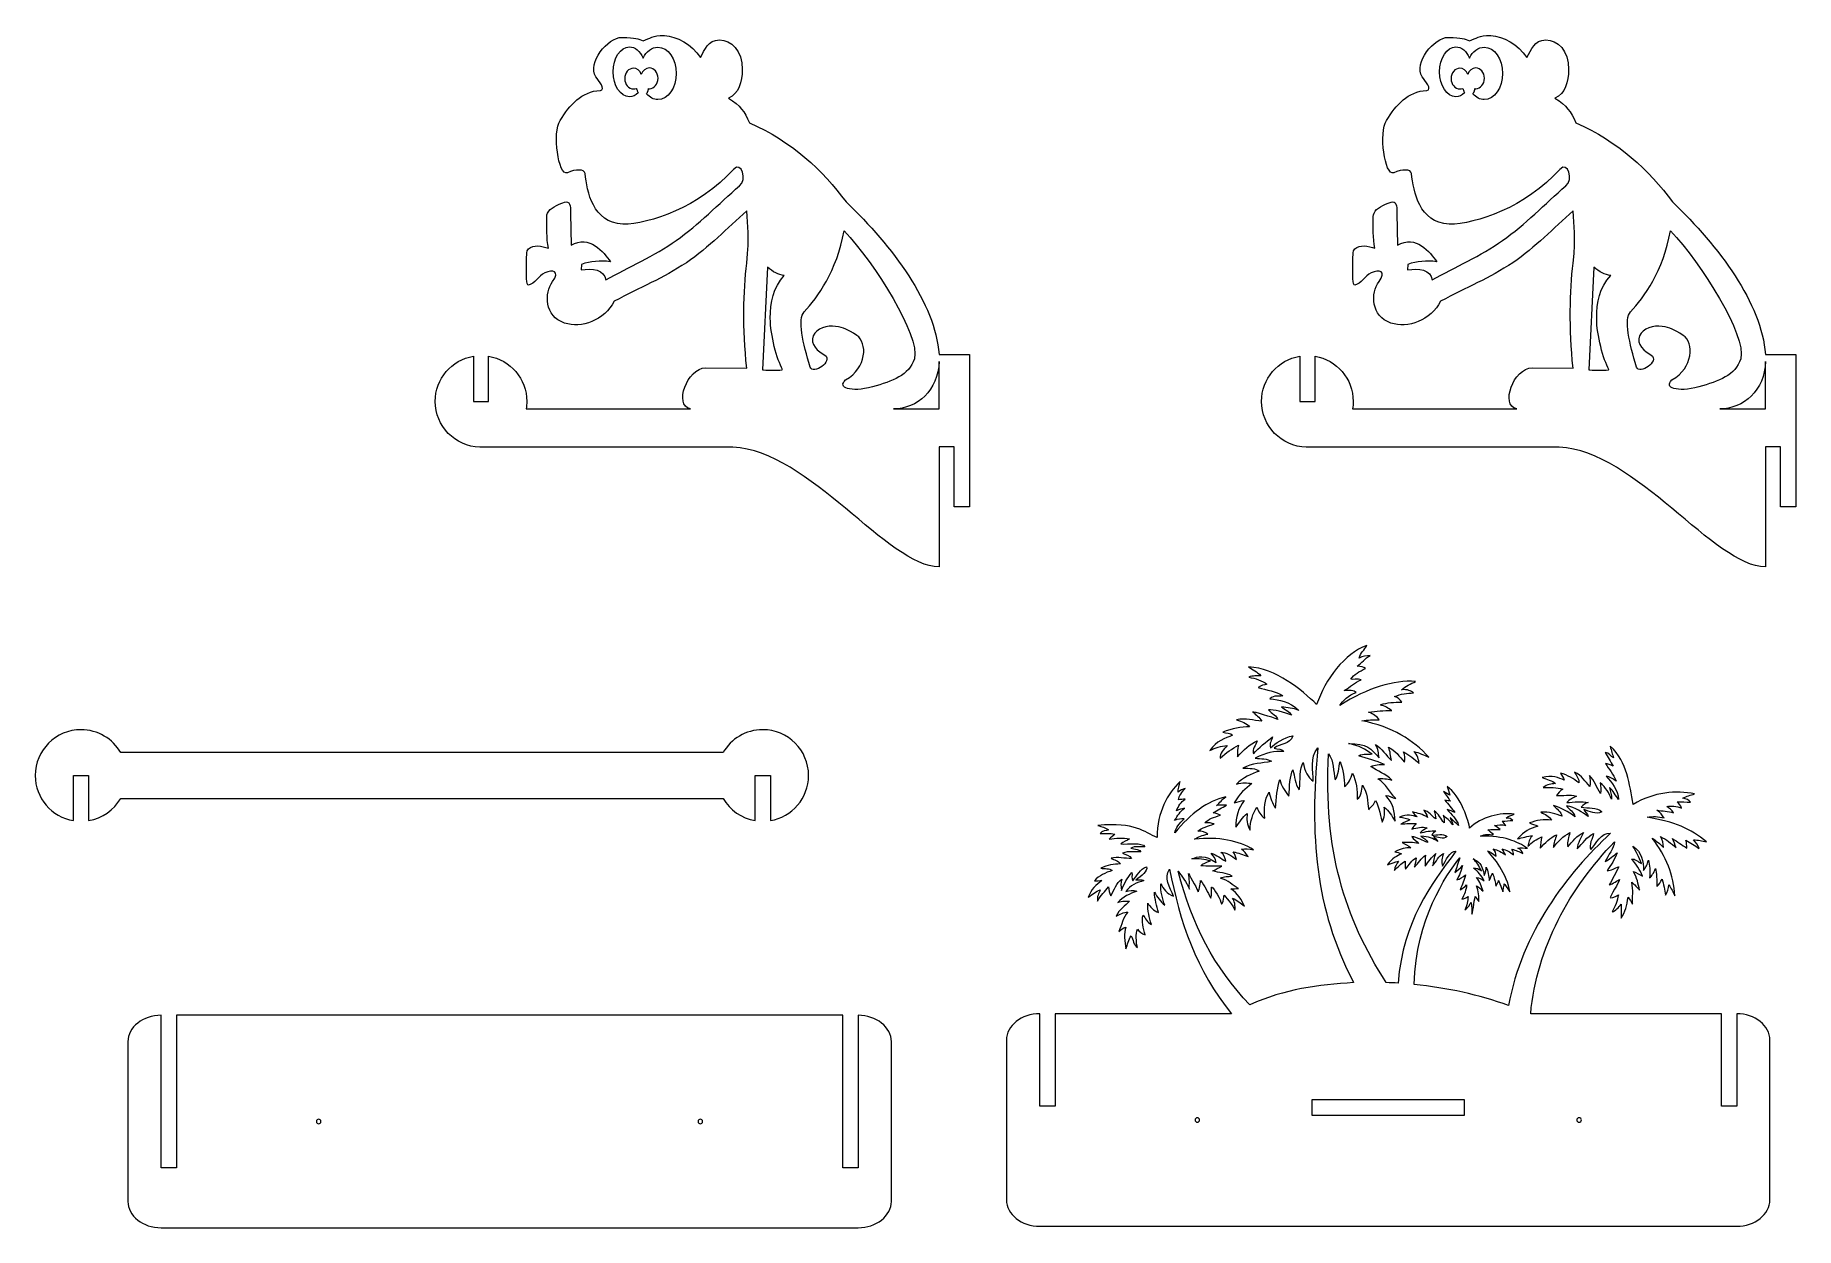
# Model space of a CAD drawing. Header units: millimetres. Extents: x -452 to 701, y -389 to 392.
import ezdxf

# ---------------------------------------------------------------- set-up
doc = ezdxf.new("R2010")
doc.units = ezdxf.units.MM
doc.header["$MEASUREMENT"] = 0
doc.layers.add('layer 1', color=7, linetype='Continuous')
doc.layers.add('layer 2', color=7, linetype='Continuous')

msp = doc.modelspace()

# ---------------------------------------------------------------- linework, layer by layer
at = {"layer": 'layer 1', "color": 41, "lineweight": 9}
for points, knots in [([(701.0433, 183.2733), (701.0433, 183.2733), (681.1466, 183.2733), (681.1466, 183.2733), (681.1466, 183.2733), (678.6968, 216.8364), (650.8916, 253.6595), (620.3002, 283.1035), (620.3002, 283.1035), (605.0088, 303.8455), (584.6302, 322.7502), (557.0436, 335.0119), (557.0436, 335.0119), (553.6894, 342.4291), (551.0793, 346.0362), (543.2698, 351.1881), (543.2698, 351.1881), (549.9903, 353.9382), (552.2107, 361.54), (552.2517, 369.9856), (552.2517, 369.9856), (552.6512, 382.2521), (544.8056, 389.1889), (537.2924, 389.2372), (537.2924, 389.2372), (529.779, 389.2851), (527.8614, 382.5826), (524.8267, 377.7957), (524.8267, 377.7957), (519.3929, 386.2943), (509.2708, 391.7477), (501.2818, 392.0416), (501.2818, 392.0416), (493.293, 392.3352), (491.9221, 390.2105), (487.3827, 388.6976), (487.3827, 388.6976), (484.0578, 389.7878), (482.6958, 390.86), (473.4789, 390.9067), (473.4789, 390.9067), (464.2617, 390.9532), (450.5013, 374.1323), (456.4154, 365.0071), (456.4154, 365.0071), (458.2138, 362.4527), (463.2467, 356.4528), (459.3494, 356.2195), (459.3494, 356.2195), (447.0121, 355.4356), (439.2533, 346.8096), (433.0517, 336.4148), (433.0517, 336.4148), (427.8002, 328.8275), (431.7289, 299.9404), (437.7856, 302.1719), (437.7856, 302.1719), (443.1982, 304.8265), (449.0525, 304.5375), (449.3735, 301.7946), (449.3735, 301.7946), (450.8013, 289.6487), (454.096, 269.8886), (474.0526, 268.4922), (474.0526, 268.4922), (491.4221, 268.5626), (524.3379, 279.6559), (546.5127, 304.4582), (546.5127, 304.4582), (551.8033, 310.1853), (555.6616, 297.4117), (550.4847, 293.6774), (550.4847, 293.6774), (536.6782, 281.7619), (523.7797, 268.202), (509.064, 257.9308), (509.064, 257.9308), (494.3482, 247.6597), (478.2952, 240.5335), (462.8294, 232.0167), (462.8294, 232.0167), (462.0848, 238.9153), (454.1675, 239.7662), (446.6714, 238.5778), (446.6714, 238.5778), (446.6714, 238.5778), (446.9424, 242.2299), (446.9424, 242.2299), (446.9424, 242.2299), (452.9373, 244.1961), (459.0443, 244.7855), (465.9439, 243.967), (465.9439, 243.967), (461.6606, 250.1596), (452.027, 262.0585), (440.2893, 254.7499), (440.2893, 254.7499), (440.2893, 254.7499), (439.864, 275.4529), (439.864, 275.4529), (439.864, 275.4529), (439.7846, 278.033), (440.0525, 283.6946), (436.8883, 283.1348), (436.8883, 283.1348), (434.7386, 282.7547), (429.4773, 280.8408), (426.4516, 278.06), (426.4516, 278.06), (425.0257, 276.7499), (424.2412, 274.7358), (424.2209, 273.5329), (424.2209, 273.5329), (424.372, 266.6027), (423.8985, 259.3893), (425.4248, 252.7394), (425.4248, 252.7394), (421.0295, 254.4909), (415.6089, 255.1279), (412.1975, 252.449), (412.1975, 252.449), (410.9046, 251.2026), (410.9777, 247.0284), (410.9214, 241.18), (410.9214, 241.18), (410.8651, 235.332), (410.7141, 228.6159), (412.3396, 228.5822), (412.3396, 228.5822), (416.59, 229.6288), (418.7301, 234.6121), (422.9796, 236.572), (422.9796, 236.572), (428.3382, 239.2517), (433.0642, 237.7819), (428.0863, 230.8979), (428.0863, 230.8979), (422.5376, 223.47), (422.7833, 208.1321), (435.8893, 203.8127), (435.8893, 203.8127), (446.6742, 200.0401), (462.1224, 205.5902), (468.3846, 218.0694), (468.3846, 218.0694), (485.4069, 227.1482), (500.4115, 233.0489), (515.6536, 243.2965), (515.6536, 243.2965), (530.8956, 253.5439), (542.0405, 265.9774), (555.3265, 277.2754), (555.3265, 277.2754), (555.3259, 266.5527), (557.3186, 261.487), (555.1833, 242.9861), (555.1833, 242.9861), (553.0483, 224.4851), (552.3965, 200.5489), (555.1794, 174.2944), (555.1794, 174.2944), (555.1794, 174.2944), (528.3342, 174.3941), (528.3342, 174.3941), (528.3342, 174.3941), (516.2355, 174.4741), (507.2322, 149.674), (518.3041, 147.4892), (518.3041, 147.4892), (518.3041, 147.4892), (410.7568, 147.4892), (410.7568, 147.4892), (410.7568, 147.4892), (411.0298, 149.1156), (411.1739, 150.7854), (411.1739, 152.4892), (411.1739, 152.4892), (411.1739, 167.3513), (400.3604, 179.6907), (386.174, 182.0721), (386.174, 182.0721), (386.174, 182.0721), (386.174, 152.4893), (386.174, 152.4893), (386.174, 152.4893), (386.174, 152.4893), (376.1739, 152.4893), (376.1739, 152.4893), (376.1739, 152.4893), (376.1739, 152.4893), (376.1739, 182.0721), (376.1739, 182.0721), (376.1739, 182.0721), (361.9878, 179.6906), (351.174, 167.3512), (351.174, 152.4892), (351.174, 152.4892), (351.174, 136.1612), (364.2259, 122.8762), (380.4632, 122.4984), (380.4632, 122.4984), (380.688, 122.4924), (380.9132, 122.4889), (381.1395, 122.4889), (381.1395, 122.4889), (381.1395, 122.4889), (381.1739, 122.4892), (381.1739, 122.4892), (381.1739, 122.4892), (381.1739, 122.4892), (546.1567, 122.489), (546.1567, 122.489), (546.1567, 122.489), (595.9447, 120.3116), (648.023, 43.9371), (681.1396, 44.047), (681.1396, 44.047), (681.1396, 44.047), (681.1396, 122.7528), (681.1396, 122.7528), (681.1396, 122.7528), (681.1396, 122.7528), (691.1397, 122.7528), (691.1397, 122.7528), (691.1397, 122.7528), (691.1397, 122.7528), (691.1397, 83.4165), (691.1397, 83.4165), (691.1397, 83.4165), (691.1397, 83.4165), (701.0433, 83.4165), (701.0433, 83.4165), (701.0433, 83.4165), (701.0433, 83.4165), (701.0433, 183.2733), (701.0433, 183.2733)], [0, 0, 0, 0, 0.016666667, 0.016666667, 0.016666667, 0.016666667, 0.033333333, 0.033333333, 0.033333333, 0.033333333, 0.05, 0.05, 0.05, 0.05, 0.066666667, 0.066666667, 0.066666667, 0.066666667, 0.083333333, 0.083333333, 0.083333333, 0.083333333, 0.1, 0.1, 0.1, 0.1, 0.116666667, 0.116666667, 0.116666667, 0.116666667, 0.133333333, 0.133333333, 0.133333333, 0.133333333, 0.15, 0.15, 0.15, 0.15, 0.166666667, 0.166666667, 0.166666667, 0.166666667, 0.183333333, 0.183333333, 0.183333333, 0.183333333, 0.2, 0.2, 0.2, 0.2, 0.216666667, 0.216666667, 0.216666667, 0.216666667, 0.233333333, 0.233333333, 0.233333333, 0.233333333, 0.25, 0.25, 0.25, 0.25, 0.266666667, 0.266666667, 0.266666667, 0.266666667, 0.283333333, 0.283333333, 0.283333333, 0.283333333, 0.3, 0.3, 0.3, 0.3, 0.316666667, 0.316666667, 0.316666667, 0.316666667, 0.333333333, 0.333333333, 0.333333333, 0.333333333, 0.35, 0.35, 0.35, 0.35, 0.366666667, 0.366666667, 0.366666667, 0.366666667, 0.383333333, 0.383333333, 0.383333333, 0.383333333, 0.4, 0.4, 0.4, 0.4, 0.416666667, 0.416666667, 0.416666667, 0.416666667, 0.433333333, 0.433333333, 0.433333333, 0.433333333, 0.45, 0.45, 0.45, 0.45, 0.466666667, 0.466666667, 0.466666667, 0.466666667, 0.483333333, 0.483333333, 0.483333333, 0.483333333, 0.5, 0.5, 0.5, 0.5, 0.516666667, 0.516666667, 0.516666667, 0.516666667, 0.533333333, 0.533333333, 0.533333333, 0.533333333, 0.55, 0.55, 0.55, 0.55, 0.566666667, 0.566666667, 0.566666667, 0.566666667, 0.583333333, 0.583333333, 0.583333333, 0.583333333, 0.6, 0.6, 0.6, 0.6, 0.616666667, 0.616666667, 0.616666667, 0.616666667, 0.633333333, 0.633333333, 0.633333333, 0.633333333, 0.65, 0.65, 0.65, 0.65, 0.666666667, 0.666666667, 0.666666667, 0.666666667, 0.683333333, 0.683333333, 0.683333333, 0.683333333, 0.7, 0.7, 0.7, 0.7, 0.716666667, 0.716666667, 0.716666667, 0.716666667, 0.733333333, 0.733333333, 0.733333333, 0.733333333, 0.75, 0.75, 0.75, 0.75, 0.766666667, 0.766666667, 0.766666667, 0.766666667, 0.783333333, 0.783333333, 0.783333333, 0.783333333, 0.8, 0.8, 0.8, 0.8, 0.816666667, 0.816666667, 0.816666667, 0.816666667, 0.833333333, 0.833333333, 0.833333333, 0.833333333, 0.85, 0.85, 0.85, 0.85, 0.866666667, 0.866666667, 0.866666667, 0.866666667, 0.883333333, 0.883333333, 0.883333333, 0.883333333, 0.9, 0.9, 0.9, 0.9, 0.916666667, 0.916666667, 0.916666667, 0.916666667, 0.933333333, 0.933333333, 0.933333333, 0.933333333, 0.95, 0.95, 0.95, 0.95, 0.966666667, 0.966666667, 0.966666667, 0.966666667, 1, 1, 1, 1]), ([(497.0238, 384.5), (493.0234, 384.5), (489.4825, 381.7001), (487.3028, 377.396), (487.3028, 377.396), (485.3909, 381.7967), (482.1229, 384.6937), (478.4121, 384.6937), (478.4121, 384.6937), (472.5214, 384.6937), (467.7463, 377.3837), (467.7463, 368.3676), (467.7463, 368.3676), (467.7463, 359.3518), (472.5214, 352.0403), (478.4121, 352.0403), (478.4121, 352.0403), (480.5155, 352.0403), (482.4773, 352.9752), (484.125, 354.58), (484.125, 354.58), (483.9749, 354.8934), (483.8376, 355.1997), (483.7144, 355.4781), (483.7144, 355.4781), (483.7144, 355.4781), (483.7068, 355.4886), (483.7068, 355.4886), (483.7068, 355.4886), (483.7068, 355.4886), (483.5539, 355.8389), (483.5539, 355.8389), (483.5539, 355.8389), (483.5539, 355.8389), (483.5432, 355.859), (483.5432, 355.859), (483.5432, 355.859), (483.5432, 355.859), (483.5397, 355.8652), (483.5397, 355.8652), (483.5397, 355.8652), (483.5397, 355.8652), (483.513, 355.9292), (483.513, 355.9292), (483.513, 355.9292), (483.513, 355.9292), (483.4694, 356.0177), (483.4694, 356.0177), (483.4694, 356.0177), (483.4694, 356.0177), (483.4645, 356.042), (483.4645, 356.042), (483.4645, 356.042), (483.4645, 356.042), (483.4617, 356.0449), (483.4617, 356.0449), (483.4617, 356.0449), (483.4617, 356.0449), (483.4457, 356.0754), (483.4457, 356.0754), (483.4457, 356.0754), (483.4457, 356.0754), (483.4304, 356.1041), (483.4304, 356.1041), (483.4304, 356.1041), (483.4304, 356.1041), (483.4276, 356.1041), (483.4276, 356.1041), (483.4276, 356.1041), (483.4276, 356.1041), (483.4222, 356.1249), (483.4222, 356.1249), (483.4222, 356.1249), (483.4222, 356.1249), (483.4124, 356.1492), (483.4124, 356.1492), (483.4124, 356.1492), (483.4124, 356.1492), (483.3998, 356.1661), (483.3998, 356.1661), (483.3998, 356.1661), (483.3998, 356.1661), (483.3885, 356.1867), (483.3885, 356.1867), (483.3885, 356.1867), (483.3885, 356.1867), (483.3782, 356.2072), (483.3782, 356.2072), (483.3782, 356.2072), (483.3782, 356.2072), (483.3685, 356.2258), (483.3685, 356.2258), (483.3685, 356.2258), (483.2891, 356.3867), (483.1101, 356.8658), (482.8888, 357.4911), (482.8888, 357.4911), (482.2984, 357.2397), (481.6593, 357.0984), (480.9972, 357.0984), (480.9972, 357.0984), (477.8669, 357.0984), (475.325, 360.1498), (475.325, 363.9072), (475.325, 363.9072), (475.325, 367.6639), (477.8669, 370.7125), (480.9972, 370.7125), (480.9972, 370.7125), (483.3031, 370.7125), (485.2872, 369.0626), (486.1762, 366.6932), (486.1762, 366.6932), (487.0278, 369.1676), (489.0551, 370.9101), (491.4214, 370.9101), (491.4214, 370.9101), (494.5571, 370.9101), (497.1011, 367.8588), (497.1011, 364.1012), (497.1011, 364.1012), (497.1011, 360.3446), (494.5571, 357.298), (491.4214, 357.298), (491.4214, 357.298), (491.2273, 357.298), (491.0321, 357.3113), (490.8394, 357.3358), (490.8394, 357.3358), (490.8101, 357.0892), (490.79, 356.9292), (490.79, 356.9074), (490.79, 356.9074), (490.79, 356.9074), (490.79, 356.828), (490.79, 356.828), (490.79, 356.828), (490.79, 356.828), (490.7867, 356.8274), (490.7867, 356.8274), (490.7867, 356.8274), (490.7867, 356.8274), (490.7837, 356.7515), (490.7837, 356.7515), (490.7837, 356.7515), (490.7837, 356.7515), (490.7831, 356.7374), (490.7831, 356.7374), (490.7831, 356.7374), (490.7831, 356.7374), (490.7784, 356.6679), (490.7784, 356.6679), (490.7784, 356.6679), (490.7784, 356.6679), (490.7784, 356.6506), (490.7784, 356.6506), (490.7784, 356.6506), (490.7784, 356.6506), (490.7684, 356.583), (490.7684, 356.583), (490.7684, 356.583), (490.7684, 356.583), (490.7634, 356.5581), (490.7634, 356.5581), (490.7634, 356.5581), (490.7544, 356.4961), (490.7463, 356.4347), (490.7321, 356.3678), (490.7321, 356.3678), (490.7321, 356.3678), (490.7321, 356.3608), (490.7321, 356.3608), (490.7321, 356.3608), (490.7321, 356.3608), (490.7127, 356.2815), (490.7127, 356.2815), (490.7127, 356.2815), (490.7127, 356.2815), (490.7127, 356.2726), (490.7127, 356.2726), (490.7127, 356.2726), (490.7127, 356.2726), (490.7007, 356.2258), (490.7007, 356.2258), (490.7007, 356.2258), (490.7007, 356.2258), (490.6654, 356.0881), (490.6654, 356.0881), (490.6654, 356.0881), (490.6654, 356.0881), (490.6619, 356.0729), (490.6619, 356.0729), (490.6619, 356.0729), (490.6619, 356.0729), (490.6522, 356.0399), (490.6522, 356.0399), (490.6522, 356.0399), (490.6522, 356.0399), (490.632, 355.9725), (490.632, 355.9725), (490.632, 355.9725), (490.632, 355.9725), (490.6243, 355.9453), (490.6243, 355.9453), (490.6243, 355.9453), (490.6243, 355.9453), (490.6012, 355.8729), (490.6012, 355.8729), (490.6012, 355.8729), (490.6012, 355.8729), (490.6012, 355.8702), (490.6012, 355.8702), (490.6012, 355.8702), (490.6012, 355.8702), (490.5956, 355.8472), (490.5956, 355.8472), (490.5956, 355.8472), (490.5956, 355.8472), (490.5796, 355.8004), (490.5796, 355.8004), (490.5796, 355.8004), (490.5796, 355.8004), (490.5664, 355.7635), (490.5664, 355.7635), (490.5664, 355.7635), (490.5664, 355.7635), (490.563, 355.7518), (490.563, 355.7518), (490.563, 355.7518), (490.563, 355.7518), (490.5449, 355.7024), (490.5449, 355.7024), (490.5449, 355.7024), (490.5449, 355.7024), (490.5323, 355.6592), (490.5323, 355.6592), (490.5323, 355.6592), (490.5323, 355.6592), (490.5269, 355.6543), (490.5269, 355.6543), (490.5269, 355.6543), (490.5269, 355.6543), (490.5253, 355.6425), (490.5253, 355.6425), (490.5253, 355.6425), (490.5253, 355.6425), (490.4907, 355.5561), (490.4907, 355.5561), (490.4907, 355.5561), (490.4907, 355.5561), (490.4907, 355.5506), (490.4907, 355.5506), (490.4907, 355.5506), (490.4907, 355.5506), (490.4739, 355.506), (490.4739, 355.506), (490.4739, 355.506), (490.4739, 355.506), (490.435, 355.4188), (490.435, 355.4188), (490.435, 355.4188), (490.435, 355.4188), (490.3916, 355.309), (490.3916, 355.309), (490.3916, 355.309), (490.3916, 355.309), (490.371, 355.256), (490.371, 355.256), (490.371, 355.256), (490.371, 355.256), (490.3599, 355.2317), (490.3599, 355.2317), (490.3599, 355.2317), (490.3599, 355.2317), (490.3466, 355.2079), (490.3466, 355.2079), (490.3466, 355.2079), (490.3466, 355.2079), (490.3243, 355.1573), (490.3243, 355.1573), (490.3243, 355.1573), (490.3243, 355.1573), (490.3104, 355.1245), (490.3104, 355.1245), (490.3104, 355.1245), (490.3104, 355.1245), (490.3013, 355.1076), (490.3013, 355.1076), (490.3013, 355.1076), (490.3013, 355.1076), (490.279, 355.0536), (490.279, 355.0536), (490.279, 355.0536), (490.279, 355.0536), (490.2616, 355.0192), (490.2616, 355.0192), (490.2616, 355.0192), (490.2616, 355.0192), (490.256, 355.0054), (490.256, 355.0054), (490.256, 355.0054), (490.256, 355.0054), (490.2311, 354.9539), (490.2311, 354.9539), (490.2311, 354.9539), (490.2311, 354.9539), (490.2066, 354.9079), (490.2066, 354.9079), (490.2066, 354.9079), (490.2066, 354.9079), (490.203, 354.9031), (490.203, 354.9031), (490.203, 354.9031), (490.203, 354.9031), (490.1808, 354.8543), (490.1808, 354.8543), (490.1808, 354.8543), (490.1391, 354.7681), (490.0923, 354.6838), (490.0506, 354.6016), (490.0506, 354.6016), (490.0506, 354.6016), (490.0401, 354.5864), (490.0401, 354.5864), (490.0401, 354.5864), (489.924, 354.3727), (489.7993, 354.1638), (489.6657, 353.9577), (489.6657, 353.9577), (489.6657, 353.9577), (489.6595, 353.9487), (489.6595, 353.9487), (489.6595, 353.9487), (489.6595, 353.9487), (489.6321, 353.9096), (489.6321, 353.9096), (489.6321, 353.9096), (489.6321, 353.9096), (489.5993, 353.8588), (489.5993, 353.8588), (489.5993, 353.8588), (491.6437, 351.5531), (494.2196, 350.1731), (497.0238, 350.1731), (497.0238, 350.1731), (503.648, 350.1731), (509.0228, 357.8599), (509.0228, 367.3372), (509.0228, 367.3372), (509.0228, 376.8133), (503.648, 384.5), (497.0238, 384.5)], [0, 0, 0, 0, 0.011235955, 0.011235955, 0.011235955, 0.011235955, 0.02247191, 0.02247191, 0.02247191, 0.02247191, 0.033707865, 0.033707865, 0.033707865, 0.033707865, 0.04494382, 0.04494382, 0.04494382, 0.04494382, 0.056179775, 0.056179775, 0.056179775, 0.056179775, 0.06741573, 0.06741573, 0.06741573, 0.06741573, 0.078651685, 0.078651685, 0.078651685, 0.078651685, 0.08988764, 0.08988764, 0.08988764, 0.08988764, 0.101123596, 0.101123596, 0.101123596, 0.101123596, 0.112359551, 0.112359551, 0.112359551, 0.112359551, 0.123595506, 0.123595506, 0.123595506, 0.123595506, 0.134831461, 0.134831461, 0.134831461, 0.134831461, 0.146067416, 0.146067416, 0.146067416, 0.146067416, 0.157303371, 0.157303371, 0.157303371, 0.157303371, 0.168539326, 0.168539326, 0.168539326, 0.168539326, 0.179775281, 0.179775281, 0.179775281, 0.179775281, 0.191011236, 0.191011236, 0.191011236, 0.191011236, 0.202247191, 0.202247191, 0.202247191, 0.202247191, 0.213483146, 0.213483146, 0.213483146, 0.213483146, 0.224719101, 0.224719101, 0.224719101, 0.224719101, 0.235955056, 0.235955056, 0.235955056, 0.235955056, 0.247191011, 0.247191011, 0.247191011, 0.247191011, 0.258426966, 0.258426966, 0.258426966, 0.258426966, 0.269662921, 0.269662921, 0.269662921, 0.269662921, 0.280898876, 0.280898876, 0.280898876, 0.280898876, 0.292134831, 0.292134831, 0.292134831, 0.292134831, 0.303370787, 0.303370787, 0.303370787, 0.303370787, 0.314606742, 0.314606742, 0.314606742, 0.314606742, 0.325842697, 0.325842697, 0.325842697, 0.325842697, 0.337078652, 0.337078652, 0.337078652, 0.337078652, 0.348314607, 0.348314607, 0.348314607, 0.348314607, 0.359550562, 0.359550562, 0.359550562, 0.359550562, 0.370786517, 0.370786517, 0.370786517, 0.370786517, 0.382022472, 0.382022472, 0.382022472, 0.382022472, 0.393258427, 0.393258427, 0.393258427, 0.393258427, 0.404494382, 0.404494382, 0.404494382, 0.404494382, 0.415730337, 0.415730337, 0.415730337, 0.415730337, 0.426966292, 0.426966292, 0.426966292, 0.426966292, 0.438202247, 0.438202247, 0.438202247, 0.438202247, 0.449438202, 0.449438202, 0.449438202, 0.449438202, 0.460674157, 0.460674157, 0.460674157, 0.460674157, 0.471910112, 0.471910112, 0.471910112, 0.471910112, 0.483146067, 0.483146067, 0.483146067, 0.483146067, 0.494382022, 0.494382022, 0.494382022, 0.494382022, 0.505617978, 0.505617978, 0.505617978, 0.505617978, 0.516853933, 0.516853933, 0.516853933, 0.516853933, 0.528089888, 0.528089888, 0.528089888, 0.528089888, 0.539325843, 0.539325843, 0.539325843, 0.539325843, 0.550561798, 0.550561798, 0.550561798, 0.550561798, 0.561797753, 0.561797753, 0.561797753, 0.561797753, 0.573033708, 0.573033708, 0.573033708, 0.573033708, 0.584269663, 0.584269663, 0.584269663, 0.584269663, 0.595505618, 0.595505618, 0.595505618, 0.595505618, 0.606741573, 0.606741573, 0.606741573, 0.606741573, 0.617977528, 0.617977528, 0.617977528, 0.617977528, 0.629213483, 0.629213483, 0.629213483, 0.629213483, 0.640449438, 0.640449438, 0.640449438, 0.640449438, 0.651685393, 0.651685393, 0.651685393, 0.651685393, 0.662921348, 0.662921348, 0.662921348, 0.662921348, 0.674157303, 0.674157303, 0.674157303, 0.674157303, 0.685393258, 0.685393258, 0.685393258, 0.685393258, 0.696629213, 0.696629213, 0.696629213, 0.696629213, 0.707865169, 0.707865169, 0.707865169, 0.707865169, 0.719101124, 0.719101124, 0.719101124, 0.719101124, 0.730337079, 0.730337079, 0.730337079, 0.730337079, 0.741573034, 0.741573034, 0.741573034, 0.741573034, 0.752808989, 0.752808989, 0.752808989, 0.752808989, 0.764044944, 0.764044944, 0.764044944, 0.764044944, 0.775280899, 0.775280899, 0.775280899, 0.775280899, 0.786516854, 0.786516854, 0.786516854, 0.786516854, 0.797752809, 0.797752809, 0.797752809, 0.797752809, 0.808988764, 0.808988764, 0.808988764, 0.808988764, 0.820224719, 0.820224719, 0.820224719, 0.820224719, 0.831460674, 0.831460674, 0.831460674, 0.831460674, 0.842696629, 0.842696629, 0.842696629, 0.842696629, 0.853932584, 0.853932584, 0.853932584, 0.853932584, 0.865168539, 0.865168539, 0.865168539, 0.865168539, 0.876404494, 0.876404494, 0.876404494, 0.876404494, 0.887640449, 0.887640449, 0.887640449, 0.887640449, 0.898876404, 0.898876404, 0.898876404, 0.898876404, 0.91011236, 0.91011236, 0.91011236, 0.91011236, 0.921348315, 0.921348315, 0.921348315, 0.921348315, 0.93258427, 0.93258427, 0.93258427, 0.93258427, 0.943820225, 0.943820225, 0.943820225, 0.943820225, 0.95505618, 0.95505618, 0.95505618, 0.95505618, 0.966292135, 0.966292135, 0.966292135, 0.966292135, 0.97752809, 0.97752809, 0.97752809, 0.97752809, 1, 1, 1, 1]), ([(618.9634, 264.2307), (614.2269, 237.6204), (601.5914, 220.7465), (592.881, 211.1166), (592.881, 211.1166), (588.219, 206.4827), (592.1059, 190.4965), (596.7141, 174.9796), (596.7141, 174.9796), (598.6361, 169.6932), (612.1163, 178.5732), (606.3461, 182.8347), (606.3461, 182.8347), (602.1277, 184.8328), (596.2782, 190.1922), (598.7141, 195.4736), (598.7141, 195.4736), (600.8704, 200.1499), (607.96, 202.5053), (613.4355, 201.5751), (613.4355, 201.5751), (619.1778, 200.5999), (620.5799, 199.7916), (627.3164, 195.6645), (627.3164, 195.6645), (634.3357, 190.9588), (634.0919, 174.4216), (619.9546, 166.486), (619.9546, 166.486), (614.2801, 161.5985), (623.1936, 158.0404), (637.5173, 161.9452), (637.5173, 161.9452), (650.6372, 165.7756), (661.4966, 169.3236), (665.0068, 180.3619), (665.0068, 180.3619), (668.8799, 195.5988), (639.3991, 242.6346), (618.9634, 264.2307)], [0, 0, 0, 0, 0.090909091, 0.090909091, 0.090909091, 0.090909091, 0.181818182, 0.181818182, 0.181818182, 0.181818182, 0.272727273, 0.272727273, 0.272727273, 0.272727273, 0.363636364, 0.363636364, 0.363636364, 0.363636364, 0.454545455, 0.454545455, 0.454545455, 0.454545455, 0.545454545, 0.545454545, 0.545454545, 0.545454545, 0.636363636, 0.636363636, 0.636363636, 0.636363636, 0.727272727, 0.727272727, 0.727272727, 0.727272727, 0.818181818, 0.818181818, 0.818181818, 0.818181818, 1, 1, 1, 1]), ([(568.8727, 240.4171), (572.246, 237.3892), (576.0377, 235.197), (579.8291, 234.9888), (579.8291, 234.9888), (572.4592, 226.9914), (570.6426, 217.2656), (570.6426, 206.9554), (570.6426, 206.9554), (570.6426, 195.8377), (574.9771, 179.7515), (578.6984, 173.3692), (578.6984, 173.3692), (579.2607, 172.4042), (565.5549, 173.0864), (565.5549, 173.0864), (565.5549, 173.0864), (565.5549, 173.0864), (568.8727, 240.4171), (568.8727, 240.4171)], [0, 0, 0, 0, 0.166666667, 0.166666667, 0.166666667, 0.166666667, 0.333333333, 0.333333333, 0.333333333, 0.333333333, 0.5, 0.5, 0.5, 0.5, 0.666666667, 0.666666667, 0.666666667, 0.666666667, 1, 1, 1, 1]), ([(681.1396, 178.6584), (681.1396, 178.6584), (681.1396, 147.4892), (681.1396, 147.4892), (681.1396, 147.4892), (681.1396, 147.4892), (651.2793, 147.4892), (651.2793, 147.4892), (651.2793, 147.4892), (666.8987, 147.7323), (680.7279, 159.5145), (681.1396, 178.6584)], [0, 0, 0, 0, 0.25, 0.25, 0.25, 0.25, 0.5, 0.5, 0.5, 0.5, 1, 1, 1, 1])]:
    msp.add_open_spline(points, degree=3, knots=knots, dxfattribs=at)
at = {"layer": 'layer 1', "color": 250, "lineweight": 9}
for points, knots in [([(205.9072, -248.6293), (205.9072, -248.6293), (205.9072, -309.1498), (205.9072, -309.1498), (205.9072, -309.1498), (205.9072, -309.1498), (215.9073, -309.1498), (215.9073, -309.1498), (215.9073, -309.1498), (215.9073, -309.1498), (215.9073, -248.6293), (215.9073, -248.6293), (215.9073, -248.6293), (215.9073, -248.6293), (331.5431, -248.6293), (331.5431, -248.6293), (331.5431, -248.6293), (308.3686, -220.5427), (297.5802, -188.0439), (290.9087, -153.8598), (290.9087, -153.8598), (286.8006, -159.7139), (291.3572, -165.7837), (293.4867, -171.7321), (293.4867, -171.7321), (288.9847, -169.8193), (287.0048, -166.7623), (285.1647, -163.5413), (285.1647, -163.5413), (284.9036, -168.5719), (286.246, -172.9891), (287.7772, -177.6422), (287.7772, -177.6422), (285.077, -175.3008), (282.8158, -172.1543), (280.9646, -168.9632), (280.9646, -168.9632), (281.3155, -173.6401), (282.2647, -178.0369), (283.7001, -182.3833), (283.7001, -182.3833), (280.4803, -181.0992), (278.1717, -178.6328), (276.603, -176.1696), (276.603, -176.1696), (276.4816, -181.1305), (277.5863, -185.6197), (279.0683, -190.2028), (279.0683, -190.2028), (276.2243, -188.6526), (274.9369, -186.206), (273.649, -183.9952), (273.649, -183.9952), (272.2674, -187.854), (273.7635, -192.6557), (274.8819, -196.9854), (274.8819, -196.9854), (272.9237, -196.3821), (271.1071, -194.7874), (269.8563, -193.1927), (269.8563, -193.1927), (268.724, -196.6408), (269.0544, -201.2211), (269.8563, -205.2348), (269.8563, -205.2348), (267.2238, -203.6184), (267.1384, -200.1145), (265.7791, -197.5544), (265.7791, -197.5544), (263.9501, -200.2744), (263.4417, -203.2773), (262.2732, -206.1382), (262.2732, -206.1382), (261.4706, -201.6639), (260.9978, -195.7267), (262.2707, -191.8652), (262.2707, -191.8652), (260.5176, -192.2473), (259.2365, -193.7617), (257.7194, -194.71), (257.7194, -194.71), (259.6793, -190.5065), (260.3178, -185.6893), (263.5982, -182.0987), (263.5982, -182.0987), (260.7079, -182.1666), (258.2892, -183.366), (255.9178, -184.8486), (255.9178, -184.8486), (257.9455, -180.099), (261.7937, -178.2261), (264.7646, -174.9388), (264.7646, -174.9388), (262.2483, -175.0014), (260.1632, -174.4389), (257.0841, -175.8871), (257.0841, -175.8871), (260.2813, -172.0222), (264.7992, -170.0441), (269.5056, -168.3961), (269.5056, -168.3961), (267.1569, -167.3905), (264.6191, -168.0361), (262.176, -168.6344), (262.176, -168.6344), (264.9789, -164.5343), (269.669, -162.698), (274.1231, -161.428), (274.1231, -161.428), (272.4701, -160.6794), (270.6069, -160.8179), (268.8135, -161.1436), (268.8135, -161.1436), (272.5252, -158.3662), (276.8207, -155.4951), (275.8846, -152.3903), (275.8846, -152.3903), (271.5188, -153.9312), (269.4705, -158.2795), (266.7795, -161.6369), (266.7795, -161.6369), (265.8285, -159.883), (266.4652, -157.989), (266.3078, -156.1644), (266.3078, -156.1644), (263.2382, -159.6139), (261.1754, -163.4179), (259.5143, -167.9113), (259.5143, -167.9113), (258.9698, -165.326), (258.9622, -162.7402), (259.5617, -160.5047), (259.5617, -160.5047), (256.2686, -163.2109), (254.5171, -167.2947), (252.4851, -171.3553), (252.4851, -171.3553), (251.5776, -169.4444), (251.1367, -167.6036), (251.0227, -165.5526), (251.0227, -165.5526), (248.6167, -168.666), (245.7904, -170.8223), (243.8046, -174.8935), (243.8046, -174.8935), (242.9747, -171.6326), (244.9, -169.9599), (245.456, -167.4395), (245.456, -167.4395), (242.6977, -168.5769), (240.2225, -170.7521), (237.6273, -172.4034), (237.6273, -172.4034), (239.4242, -167.1046), (242.9728, -164.1413), (246.5913, -161.4114), (246.5913, -161.4114), (244.9705, -161.4711), (243.3497, -161.5304), (241.7289, -161.5897), (241.7289, -161.5897), (244.7738, -158.0131), (249.1267, -156.3279), (253.2455, -154.8528), (253.2455, -154.8528), (251.7121, -153.1245), (248.3923, -154.0036), (245.9011, -153.2096), (245.9011, -153.2096), (250.1614, -151.3697), (254.468, -150.6509), (258.7511, -150.492), (258.7511, -150.492), (257.391, -148.4395), (254.6502, -147.9846), (252.599, -146.7309), (252.599, -146.7309), (256.9707, -145.8217), (261.5757, -146.9207), (266.0635, -147.0155), (266.0635, -147.0155), (264.6329, -144.8103), (262.0811, -144.6135), (260.0899, -143.4123), (260.0899, -143.4123), (264.104, -141.8751), (268.1182, -142.9069), (272.132, -142.6536), (272.132, -142.6536), (272.0063, -140.8745), (267.7703, -141.0104), (265.5896, -140.1884), (265.5896, -140.1884), (268.165, -138.6194), (271.7214, -139.6193), (274.7869, -139.3351), (274.7869, -139.3351), (272.755, -136.0817), (264.1839, -137.8963), (258.9053, -137.4222), (258.9053, -137.4222), (260.6149, -135.7859), (262.885, -135.3406), (264.7813, -134.1709), (264.7813, -134.1709), (260.505, -132.9951), (255.6213, -133.7808), (251.4613, -134.3097), (251.4613, -134.3097), (252.3507, -132.8064), (254.291, -132.4012), (254.9696, -130.9909), (254.9696, -130.9909), (252.011, -130.2959), (248.5855, -130.675), (245.3927, -130.5168), (245.3927, -130.5168), (246.9309, -128.7226), (249.1226, -128.9366), (250.9871, -128.1464), (250.9871, -128.1464), (249.1389, -126.731), (246.3098, -126.2498), (243.9705, -125.3017), (243.9705, -125.3017), (268.4087, -122.9088), (274.2596, -129.7153), (282.7519, -133.2665), (282.7519, -133.2665), (282.9162, -116.1101), (289.4228, -104.9173), (297.9231, -96.4764), (297.9231, -96.4764), (297.4807, -98.847), (296.0477, -101.5477), (296.5954, -103.588), (296.5954, -103.588), (297.8852, -101.8811), (299.5518, -101.9672), (301.0298, -101.1569), (301.0298, -101.1569), (299.2056, -103.2954), (296.9571, -106.1421), (296.831, -108.4691), (296.831, -108.4691), (298.3092, -108.4691), (299.6462, -107.9972), (301.1242, -107.9972), (301.1242, -107.9972), (298.4668, -110.1201), (296.5638, -112.6206), (295.5571, -115.6397), (295.5571, -115.6397), (297.2715, -114.5394), (298.9857, -114.5708), (300.6993, -114.0359), (300.6993, -114.0359), (297.9137, -116.0924), (296.1449, -118.867), (294.189, -122.0559), (294.189, -122.0559), (296.3042, -121.0404), (298.3956, -121.0526), (300.4634, -120.9708), (300.4634, -120.9708), (297.5242, -123.9054), (294.4677, -127.1433), (294.3778, -130.2646), (294.3778, -130.2646), (305.0127, -117.1), (315.5997, -109.455), (327.6964, -106.6223), (327.6964, -106.6223), (325.425, -108.2382), (323.714, -110.415), (321.7227, -112.3114), (321.7227, -112.3114), (323.9921, -111.8676), (326.1246, -111.9635), (328.2654, -112.0268), (328.2654, -112.0268), (325.3577, -113.7337), (322.3098, -115.02), (319.5419, -117.1473), (319.5419, -117.1473), (321.2543, -117.3728), (322.8498, -117.8786), (324.1882, -118.6644), (324.1882, -118.6644), (320.1876, -119.7714), (316.1098, -121.231), (314.0425, -123.5948), (314.0425, -123.5948), (316.4474, -123.3343), (318.6183, -123.7738), (320.2057, -124.3534), (320.2057, -124.3534), (316.1121, -125.5753), (311.9252, -126.9607), (309.3962, -128.9997), (309.3962, -128.9997), (312.3011, -128.8778), (314.5287, -129.7835), (315.9388, -131.0858), (315.9388, -131.0858), (312.5024, -131.67), (309.5327, -132.9083), (307.3102, -134.3097), (307.3102, -134.3097), (323.0052, -132.5127), (336.3401, -135.339), (345.9019, -141.2313), (345.9019, -141.2313), (342.7864, -140.7563), (340.6522, -140.4678), (337.9809, -140.7862), (337.9809, -140.7862), (339.9416, -142.0932), (341.1321, -144.0308), (342.2989, -145.6879), (342.2989, -145.6879), (339.0431, -144.6767), (335.9042, -143.0816), (332.5321, -142.6536), (332.5321, -142.6536), (333.9599, -144.1808), (333.9859, -145.9412), (334.7132, -147.5845), (334.7132, -147.5845), (331.4398, -145.3819), (328.1197, -142.7589), (324.4725, -142.9382), (324.4725, -142.9382), (326.6683, -143.9172), (327.1359, -146.7641), (327.6964, -148.817), (327.6964, -148.817), (324.5361, -147.0155), (321.7956, -144.5132), (318.2145, -143.4123), (318.2145, -143.4123), (319.8348, -145.4203), (321.0343, -147.2879), (321.5332, -149.5756), (321.5332, -149.5756), (313.8946, -144.5352), (309.5262, -145.6366), (305.4139, -147.205), (305.4139, -147.205), (309.781, -146.8674), (314.1249, -147.4639), (317.6744, -148.5737), (317.6744, -148.5737), (314.7999, -149.4559), (312.9299, -150.245), (311.2927, -151.8513), (311.2927, -151.8513), (315.9076, -151.9149), (320.522, -151.9778), (325.1364, -152.0408), (325.1364, -152.0408), (323.1769, -153.0527), (321.2174, -154.0637), (319.2575, -155.0751), (319.2575, -155.0751), (323.0876, -156.4699), (328.1324, -156.1597), (331.8685, -158.4886), (331.8685, -158.4886), (329.3103, -158.9562), (326.4251, -158.3962), (324.1934, -159.8912), (324.1934, -159.8912), (329.5653, -161.3385), (332.0871, -164.4202), (336.0347, -166.6847), (336.0347, -166.6847), (334.3361, -166.7164), (332.6379, -166.7477), (330.9395, -166.7791), (330.9395, -166.7791), (335.7253, -169.9226), (338.036, -174.0471), (339.9029, -178.1014), (339.9029, -178.1014), (337.3237, -176.356), (335.2119, -174.1199), (332.1661, -172.8648), (332.1661, -172.8648), (333.394, -174.319), (334.1409, -178.5663), (333.7701, -180.8376), (333.7701, -180.8376), (333.0673, -178.3956), (326.5993, -170.9777), (326.5993, -170.9777), (326.5993, -170.9777), (326.5993, -170.9777), (325.4642, -179.6583), (324.5052, -175.6347), (324.5052, -175.6347), (323.5463, -171.6111), (318.4139, -164.6011), (318.3433, -165.7883), (318.3433, -165.7883), (318.2729, -166.9758), (318.8545, -170.748), (317.9187, -172.9121), (317.9187, -172.9121), (315.6787, -169.0842), (314.256, -164.8593), (311.1978, -161.428), (311.1978, -161.428), (311.3625, -163.5551), (309.6807, -169.2029), (309.6807, -168.7291), (309.6807, -168.7291), (309.6807, -168.2556), (304.7028, -159.2303), (303.3277, -156.7819), (303.3277, -156.7819), (304.2182, -160.3123), (303.7069, -163.609), (303.8966, -167.0226), (303.8966, -167.0226), (301.6182, -161.9591), (299.2231, -158.8105), (296.5009, -155.2647), (296.5009, -155.2647), (305.7454, -190.648), (319.7279, -217.9692), (343.5744, -242.8275), (343.5744, -242.8275), (366.3872, -232.449), (388.3496, -229.6588), (411.4467, -228.2878), (411.4467, -228.2878), (385.7619, -179.1408), (382.8712, -131.1399), (388.002, -74.5732), (388.002, -74.5732), (382.6346, -81.1352), (384.9171, -89.6405), (385.0625, -96.3815), (385.0625, -96.3815), (381.5608, -93.9242), (379.2383, -89.768), (378.5199, -84.055), (378.5199, -84.055), (375.8421, -87.5915), (376.7496, -95.9392), (375.865, -101.8811), (375.865, -101.8811), (372.7757, -98.0701), (373.0836, -93.2213), (371.6929, -88.8908), (371.6929, -88.8908), (369.6041, -92.8789), (369.4243, -99.5939), (369.1328, -106.1481), (369.1328, -106.1481), (366.5909, -103.0797), (363.9547, -99.3504), (363.0642, -95.2437), (363.0642, -95.2437), (361.3453, -100.7943), (360.7592, -107.477), (360.3144, -114.0181), (360.3144, -114.0181), (358.0903, -110.6512), (356.951, -107.1902), (356.0477, -103.4931), (356.0477, -103.4931), (352.904, -108.4737), (352.8774, -114.6198), (353.203, -120.4659), (353.203, -120.4659), (350.4265, -118.8189), (349.1127, -116.1335), (347.9879, -113.2596), (347.9879, -113.2596), (345.4961, -117.6245), (343.7588, -122.3198), (343.6263, -128.336), (343.6263, -128.336), (341.4676, -124.5287), (341.4323, -121.1932), (341.7274, -117.4327), (341.7274, -117.4327), (338.6806, -119.8059), (336.5778, -123.5001), (334.2391, -126.4395), (334.2391, -126.4395), (334.1849, -120.0108), (336.0654, -113.9121), (339.7386, -108.9925), (339.7386, -108.9925), (337.5425, -109.0866), (335.4399, -110.0673), (333.2909, -110.6045), (333.2909, -110.6045), (336.4843, -104.5712), (340.6127, -101.06), (344.7641, -97.8987), (344.7641, -97.8987), (341.8806, -97.2629), (338.6003, -97.0472), (334.7132, -98.3729), (334.7132, -98.3729), (338.9421, -93.7574), (344.3269, -91.7708), (349.6946, -89.7442), (349.6946, -89.7442), (347.4461, -87.8428), (343.2357, -87.8329), (338.8851, -87.753), (338.8851, -87.753), (345.0966, -84.2592), (351.4014, -84.7823), (357.6595, -83.2965), (357.6595, -83.2965), (355.1004, -81.3169), (350.5793, -81.9058), (347.0397, -81.2105), (347.0397, -81.2105), (354.0368, -77.5848), (359.5391, -76.5746), (365.7193, -76.8489), (365.7193, -76.8489), (365.2694, -75.1546), (361.3632, -75.4689), (359.372, -74.6155), (359.372, -74.6155), (363.4395, -71.6036), (369.7722, -72.6318), (371.5982, -66.5133), (371.5982, -66.5133), (365.7113, -67.9305), (360.1749, -71.4495), (357.0907, -74.4783), (357.0907, -74.4783), (355.9216, -71.1571), (357.9752, -69.6111), (358.4182, -67.1771), (358.4182, -67.1771), (353.8172, -70.635), (349.6833, -74.3494), (345.807, -78.4606), (345.807, -78.4606), (344.9005, -75.0788), (347.4502, -72.7714), (348.2722, -69.9269), (348.2722, -69.9269), (343.2292, -71.8924), (339.3769, -76.0532), (335.3853, -80.3077), (335.3853, -80.3077), (335.2904, -77.9371), (335.3125, -74.7957), (336.0816, -72.7757), (336.0816, -72.7757), (332.1716, -75.2546), (327.9562, -77.201), (323.9984, -81.3052), (323.9984, -81.3052), (323.8108, -78.0181), (326.4022, -75.6656), (328.5499, -73.0559), (328.5499, -73.0559), (324.517, -73.2816), (321.1143, -74.418), (317.361, -76.1851), (317.361, -76.1851), (321.5211, -69.9236), (327.3415, -68.3075), (332.153, -66.2289), (332.153, -66.2289), (330.9699, -64.7712), (327.9178, -64.9014), (325.8002, -64.2377), (325.8002, -64.2377), (331.9059, -61.9153), (337.6847, -60.5738), (343.347, -60.7737), (343.347, -60.7737), (341.3331, -58.1743), (338.2452, -57.1392), (334.7135, -56.1975), (334.7135, -56.1975), (340.8717, -54.7136), (345.8156, -56.7324), (351.3667, -56.9995), (351.3667, -56.9995), (349.8372, -54.4418), (347.4666, -52.911), (345.5169, -50.8666), (345.5169, -50.8666), (345.5169, -50.8666), (358.4783, -54.3064), (361.7457, -56.0088), (361.7457, -56.0088), (361.2764, -53.6477), (357.8599, -51.9288), (355.6973, -49.6766), (355.6973, -49.6766), (358.8362, -49.456), (366.3008, -51.0722), (370.8979, -53.0839), (370.8979, -53.0839), (369.2332, -50.5051), (366.4947, -49.4672), (364.2931, -47.6587), (364.2931, -47.6587), (368.0201, -48.4452), (371.9105, -48.0403), (375.4739, -50.0175), (375.4739, -50.0175), (369.0977, -43.7953), (362.9088, -43.2017), (356.5562, -42.2805), (356.5562, -42.2805), (359.7759, -39.6513), (362.2488, -41.0856), (365.0954, -40.4879), (365.0954, -40.4879), (360.6981, -37.192), (354.3389, -36.7455), (348.961, -34.8739), (348.961, -34.8739), (350.9881, -33.3338), (352.7351, -33.5215), (354.622, -32.8452), (354.622, -32.8452), (351.6556, -30.3468), (347.0779, -29.0161), (342.7808, -28.2221), (342.7808, -28.2221), (345.4448, -26.9343), (348.2019, -27.5615), (350.7022, -27.2312), (350.7022, -27.2312), (348.2109, -24.7191), (345.2392, -23.0616), (342.6864, -21.4286), (342.6864, -21.4286), (360.3831, -22.3287), (377.5111, -36.5982), (387.2434, -46.0322), (387.2434, -46.0322), (392.8303, -29.8054), (405.6082, -12.4561), (420.0385, -7.541), (420.0385, -7.541), (418.5798, -10.2521), (415.9065, -12.215), (415.0549, -15.673), (415.0549, -15.673), (417.4144, -14.2507), (419.867, -14.5096), (422.2732, -13.9275), (422.2732, -13.9275), (419.0533, -16.0453), (416.6745, -18.6768), (413.8757, -21.0512), (413.8757, -21.0512), (416.1976, -21.1576), (417.936, -21.6375), (419.301, -22.5607), (419.301, -22.5607), (415.0663, -24.317), (411.8672, -26.4307), (409.5261, -29.4388), (409.5261, -29.4388), (410.5917, -29.9473), (414.2008, -29.0819), (416.3984, -29.9072), (416.3984, -29.9072), (412.2263, -31.7271), (408.9885, -34.5276), (405.3539, -37.0244), (405.3539, -37.0244), (408.9115, -36.6563), (411.4177, -36.8487), (413.2241, -38.1623), (413.2241, -38.1623), (408.2742, -40.1276), (404.3058, -43.3779), (402.5096, -46.7909), (402.5096, -46.7909), (420.7148, -34.9699), (437.8772, -30.0713), (452.0052, -30.9559), (452.0052, -30.9559), (448.9395, -32.7893), (445.453, -33.7819), (442.8079, -36.4554), (442.8079, -36.4554), (446.9576, -35.9598), (448.8652, -37.2159), (450.7727, -38.5415), (450.7727, -38.5415), (446.5222, -38.6313), (442.4352, -39.188), (438.1617, -40.9121), (438.1617, -40.9121), (440.9646, -41.6929), (441.6424, -42.8937), (442.9976, -44.5152), (442.9976, -44.5152), (437.9226, -44.672), (433.7351, -44.6188), (428.9642, -46.3168), (428.9642, -46.3168), (431.8811, -47.1841), (434.238, -48.4251), (436.4549, -50.1093), (436.4549, -50.1093), (431.2109, -49.9435), (426.3643, -50.4711), (421.2838, -51.1525), (421.2838, -51.1525), (424.3615, -52.3141), (427.0193, -54.0125), (428.2055, -56.178), (428.2055, -56.178), (424.4128, -56.3676), (420.69, -55.9032), (416.8272, -56.7469), (416.8272, -56.7469), (437.0593, -60.7018), (450.3566, -69.3271), (460.8237, -80.6414), (460.8237, -80.6414), (457.541, -79.3132), (454.4006, -77.6157), (450.8675, -76.9435), (450.8675, -76.9435), (453.3132, -78.8405), (454.2404, -82.5468), (454.2809, -84.7187), (454.2809, -84.7187), (451.504, -81.7733), (448.0611, -79.4458), (444.2302, -77.133), (444.2302, -77.133), (445.1617, -79.4219), (444.9465, -81.6416), (444.7992, -83.8654), (444.7992, -83.8654), (441.3374, -80.0179), (438.9267, -76.1238), (434.2741, -74.0041), (434.2741, -74.0041), (435.6137, -76.8492), (435.5381, -79.8828), (436.1705, -82.8225), (436.1705, -82.8225), (432.7254, -79.2827), (429.9404, -74.9879), (425.8352, -72.2026), (425.8352, -72.2026), (427.8832, -75.2587), (427.5263, -78.0813), (428.1272, -81.0207), (428.1272, -81.0207), (423.0255, -75.0741), (420.1193, -71.3931), (408.1986, -71.7284), (408.1986, -71.7284), (415.3741, -72.7954), (418.9763, -75.7772), (423.5595, -78.4317), (423.5595, -78.4317), (420.6513, -79.0006), (418.1405, -77.6777), (414.836, -79.7882), (414.836, -79.7882), (420.4303, -81.6215), (426.2387, -82.8822), (431.6191, -85.2877), (431.6191, -85.2877), (428.4854, -85.3875), (425.3316, -85.4386), (422.7058, -86.8048), (422.7058, -86.8048), (427.2887, -89.7442), (432.438, -91.5043), (436.4549, -95.623), (436.4549, -95.623), (433.1377, -94.7884), (430.3865, -94.2834), (427.3521, -94.6749), (427.3521, -94.6749), (432.5136, -98.1403), (435.1274, -103.3984), (439.015, -107.76), (439.015, -107.76), (436.8656, -107.0964), (434.9498, -105.7552), (432.5673, -105.7688), (432.5673, -105.7688), (437.1122, -110.5377), (438.5, -116.1397), (438.6357, -122.4569), (438.6357, -122.4569), (436.4541, -118.8567), (434.4138, -115.8698), (431.5243, -113.3544), (431.5243, -113.3544), (432.1259, -115.6511), (431.528, -121.0767), (430.1968, -123.1209), (430.1968, -123.1209), (429.5661, -121.3813), (428.052, -112.3894), (425.7403, -108.9925), (425.7403, -108.9925), (424.9854, -111.5875), (422.8321, -113.0386), (421.3784, -115.0611), (421.3784, -115.0611), (420.4882, -109.5106), (420.8302, -104.0322), (417.3014, -98.9417), (417.3014, -98.9417), (416.7766, -102.4478), (416.5825, -106.001), (413.8877, -108.0444), (413.8877, -108.0444), (413.9296, -102.0721), (413.1698, -96.666), (410.7587, -90.977), (410.7587, -90.977), (409.6271, -94.8075), (408.0753, -98.0916), (405.5435, -99.7951), (405.5435, -99.7951), (405.2714, -94.3591), (404.7159, -88.9227), (402.6041, -83.4862), (402.6041, -83.4862), (401.5294, -87.5003), (401.7284, -92.1749), (399.3804, -95.5282), (399.3804, -95.5282), (397.8946, -89.8391), (398.9095, -82.9705), (394.9239, -78.4606), (394.9239, -78.4606), (391.9773, -141.3267), (405.0004, -185.1816), (432.8518, -228.2761), (432.8518, -228.2761), (435.4118, -228.3709), (437.9721, -228.4656), (440.5321, -228.5605), (440.5321, -228.5605), (444.2241, -187.021), (461.6035, -165.0627), (478.4129, -142.1529), (478.4129, -142.1529), (474.5445, -142.0745), (471.8081, -148.2705), (469.6381, -151.9657), (469.6381, -151.9657), (468.7571, -149.0406), (469.3393, -146.5405), (470.2514, -143.757), (470.2514, -143.757), (467.2476, -145.0624), (465.5651, -149.1038), (463.2222, -151.777), (463.2222, -151.777), (463.9298, -149.1038), (463.9298, -146.006), (465.3451, -143.757), (465.3451, -143.757), (462.4988, -145.8959), (460.5957, -149.2612), (458.2214, -152.0129), (458.2214, -152.0129), (458.2999, -149.5914), (458.3785, -147.1696), (458.4574, -144.7477), (458.4574, -144.7477), (455.7523, -146.9023), (453.7078, -150.0001), (451.3337, -152.6262), (451.3337, -152.6262), (451.7111, -150.5662), (452.0885, -148.5064), (452.4659, -146.4461), (452.4659, -146.4461), (449.2902, -147.9341), (447.8426, -151.3842), (445.5311, -153.8527), (445.5311, -153.8527), (444.9992, -152.1234), (445.4488, -150.4412), (445.2446, -148.7581), (445.2446, -148.7581), (442.3963, -150.2023), (440.3889, -152.7676), (438.1245, -154.749), (438.1245, -154.749), (438.3974, -151.7947), (439.8852, -150.7549), (440.7661, -148.7578), (440.7661, -148.7578), (438.4228, -149.2018), (436.0799, -150.3936), (433.737, -151.2107), (433.737, -151.2107), (436.6002, -146.6176), (440.0242, -145.1531), (442.7475, -143.9458), (442.7475, -143.9458), (441.5343, -142.9527), (439.8541, -143.0339), (438.4072, -142.5776), (438.4072, -142.5776), (442.2175, -140.6069), (445.5842, -139.944), (448.9277, -139.8886), (448.9277, -139.8886), (447.2976, -138.2817), (445.1537, -137.6558), (443.2665, -136.5391), (443.2665, -136.5391), (446.8201, -136.7595), (450.6311, -136.092), (453.9284, -137.1994), (453.9284, -137.1994), (453.2441, -135.4325), (450.2943, -134.3895), (449.4937, -132.529), (449.4937, -132.529), (453.3979, -133.2978), (456.6015, -135.2339), (460.1556, -136.5862), (460.1556, -136.5862), (459.0973, -134.5015), (457.1047, -133.7243), (455.5797, -132.293), (455.5797, -132.293), (460.684, -132.764), (463.2894, -133.7954), (466.619, -135.737), (466.619, -135.737), (465.778, -134.4605), (464.7002, -133.6612), (463.741, -132.6234), (463.741, -132.6234), (466.7605, -132.5762), (469.663, -134.9812), (472.7989, -132.4817), (472.7989, -132.4817), (469.7761, -130.4475), (465.9925, -131.6205), (462.6087, -131.7741), (462.6087, -131.7741), (463.1163, -130.153), (464.464, -129.7928), (465.3922, -128.802), (465.3922, -128.802), (462.0418, -128.6199), (458.5512, -129.442), (455.0604, -130.2173), (455.0604, -130.2173), (456.5936, -128.3845), (458.0799, -127.9528), (459.5895, -126.8207), (459.5895, -126.8207), (456.3488, -125.9752), (453.1554, -126.8112), (449.5883, -127.717), (449.5883, -127.717), (450.3602, -126.165), (451.4365, -125.0797), (452.3959, -123.9947), (452.3959, -123.9947), (449.0463, -124.1208), (446.0239, -123.9196), (442.464, -124.5355), (442.464, -124.5355), (444.4455, -123.0074), (446.3802, -122.7635), (448.3615, -121.7256), (448.3615, -121.7256), (446.541, -120.6606), (443.9661, -120.35), (441.5682, -119.7914), (441.5682, -119.7914), (446.3471, -117.7358), (450.2852, -118.9264), (453.032, -119.6498), (453.032, -119.6498), (452.0567, -118.5494), (450.685, -117.6587), (450.1072, -116.3475), (450.1072, -116.3475), (453.3778, -117.5741), (456.6955, -117.8199), (459.9198, -120.0273), (459.9198, -120.0273), (459.1473, -118.0803), (458.2947, -116.9084), (457.3359, -115.2414), (457.3359, -115.2414), (460.7181, -116.1569), (462.5458, -119.0524), (465.2978, -121.0652), (465.2978, -121.0652), (464.9358, -119.2724), (464.9247, -117.6198), (464.2129, -115.687), (464.2129, -115.687), (467.0992, -117.761), (468.5843, -121.0025), (470.7704, -123.6599), (470.7704, -123.6599), (470.6798, -122.0321), (470.9906, -120.38), (470.0156, -118.5649), (470.0156, -118.5649), (472.1385, -120.7037), (474.4715, -121.9315), (476.3843, -124.9808), (476.3843, -124.9808), (476.62, -123.4468), (475.2204, -121.7728), (474.6389, -120.1687), (474.6389, -120.1687), (476.4629, -121.8672), (478.2869, -123.5656), (480.1114, -125.2639), (480.1114, -125.2639), (479.1449, -120.7457), (475.2363, -118.3761), (472.7989, -114.9321), (472.7989, -114.9321), (474.4655, -115.5456), (476.1327, -116.1589), (477.7995, -116.7721), (477.7995, -116.7721), (475.6296, -114.0988), (473.4595, -111.4258), (471.2892, -108.7522), (471.2892, -108.7522), (472.4999, -108.9879), (473.7107, -109.2238), (474.922, -109.4599), (474.922, -109.4599), (473.3963, -107.3527), (471.8709, -105.2455), (470.3458, -103.1381), (470.3458, -103.1381), (471.7451, -103.9402), (473.1445, -104.7422), (474.5445, -105.5441), (474.5445, -105.5441), (473.9313, -103.6258), (473.1353, -101.279), (472.7371, -99.7844), (472.7371, -99.7844), (481.444, -105.7375), (487.2797, -123.2334), (487.3733, -127.1032), (487.3733, -127.1032), (495.1826, -119.7559), (507.6885, -116.6255), (516.6931, -117.9016), (516.6931, -117.9016), (515.8355, -118.3732), (513.0057, -119.1347), (511.3378, -120.4515), (511.3378, -120.4515), (513.8209, -120.3505), (514.4829, -121.1599), (515.6352, -121.9694), (515.6352, -121.9694), (513.3697, -122.1796), (511.1044, -122.3898), (508.8389, -122.6001), (508.8389, -122.6001), (509.6017, -123.4955), (510.3645, -124.3908), (511.1277, -125.2858), (511.1277, -125.2858), (508.2004, -124.7332), (506.2074, -124.9047), (503.7009, -125.4259), (503.7009, -125.4259), (505.1293, -126.1132), (506.3008, -126.9632), (507.332, -128.0001), (507.332, -128.0001), (504.6435, -128.0319), (501.9539, -128.0632), (499.2649, -128.0944), (499.2649, -128.0944), (500.5541, -129.1641), (501.8438, -130.2332), (503.1334, -131.3024), (503.1334, -131.3024), (500.2711, -131.6797), (497.3858, -130.3523), (494.5471, -132.4347), (494.5471, -132.4347), (510.1608, -131.89), (518.4624, -135.8743), (525.396, -140.2833), (525.396, -140.2833), (523.2463, -140.2202), (520.6214, -139.5367), (518.9482, -140.0935), (518.9482, -140.0935), (520.9379, -140.9969), (521.6546, -142.3062), (522.2398, -143.6627), (522.2398, -143.6627), (520, -142.4173), (517.546, -141.5884), (515.1634, -140.9264), (515.1634, -140.9264), (515.9896, -142.1688), (516.0657, -143.4114), (516.1069, -144.6533), (516.1069, -144.6533), (513.9867, -142.6566), (511.4986, -141.3874), (508.7475, -140.7377), (508.7475, -140.7377), (509.5023, -142.0745), (510.257, -143.4114), (511.0118, -144.7477), (511.0118, -144.7477), (508.3219, -142.5622), (505.6334, -141.6265), (502.9445, -140.6433), (502.9445, -140.6433), (504.2198, -141.967), (504.6309, -143.8047), (504.8789, -145.4553), (504.8789, -145.4553), (502.9914, -144.0817), (500.3002, -142.3127), (499.0762, -141.9644), (499.0762, -141.9644), (502.5734, -145.2265), (512.5056, -157.8655), (513.6968, -168.7022), (513.6968, -168.7022), (512.3198, -166.4287), (510.0768, -163.564), (510.0768, -163.564), (510.0768, -163.564), (510.0768, -163.564), (509.2826, -168.9124), (509.2361, -168.7488), (509.2361, -168.7488), (509.1892, -168.5853), (506.4336, -161.3454), (506.4336, -161.3454), (506.4336, -161.3454), (506.4336, -161.3454), (505.4998, -163.8645), (504.6116, -164.9887), (504.6116, -164.9887), (503.9401, -159.7166), (502.3463, -156.6511), (502.3463, -156.6511), (502.3463, -156.6511), (501.661, -158.2238), (500.9758, -159.7965), (500.2912, -161.3687), (500.2912, -161.3687), (499.8007, -158.5896), (499.7772, -154.9696), (498.3293, -152.7042), (498.3293, -152.7042), (498.22, -154.8995), (497.8076, -156.5343), (497.0213, -158.0757), (497.0213, -158.0757), (495.5342, -150.0519), (493.1599, -149.1281), (489.6881, -147.1066), (489.6881, -147.1066), (492.1049, -149.242), (493.588, -152.1246), (495.1175, -155.1004), (495.1175, -155.1004), (493.1298, -153.577), (491.8661, -153.2451), (490.0656, -153.2866), (490.0656, -153.2866), (492.9377, -155.5091), (495.1791, -158.3386), (497.0005, -161.4954), (497.0005, -161.4954), (495.2162, -160.3286), (493.642, -159.675), (491.8584, -159.3252), (491.8584, -159.3252), (494.4058, -162.1557), (495.1521, -165.4381), (496.3872, -168.3832), (496.3872, -168.3832), (494.9089, -167.2037), (493.5249, -165.5053), (491.9527, -164.8448), (491.9527, -164.8448), (493.3049, -168.3519), (493.7608, -171.8586), (493.4622, -175.2237), (493.4622, -175.2237), (492.6916, -174.1386), (491.5349, -172.5108), (491.1508, -171.9685), (491.1508, -171.9685), (490.7662, -171.4262), (489.7554, -181.7122), (488.8862, -183.338), (488.8862, -183.338), (488.6838, -181.7914), (488.9651, -178.4014), (488.4111, -175.7449), (488.4111, -175.7449), (487.7745, -176.4527), (486.1906, -179.6966), (484.3563, -180.6914), (484.3563, -180.6914), (485.6245, -177.9468), (486.1686, -174.595), (486.3857, -171.7798), (486.3857, -171.7798), (485.0709, -172.6962), (483.8729, -173.3558), (482.3017, -173.665), (482.3017, -173.665), (483.9554, -170.5832), (485.2592, -167.4074), (485.4423, -164.2316), (485.4423, -164.2316), (484.1905, -165.6358), (482.7518, -166.596), (481.1964, -167.3924), (481.1964, -167.3924), (482.7341, -164.1998), (483.7196, -160.8381), (484.8288, -157.6741), (484.8288, -157.6741), (482.9073, -159.0379), (481.1516, -160.4253), (478.98, -161.0015), (478.98, -161.0015), (480.7596, -158.0673), (481.9072, -154.8261), (482.7531, -151.5412), (482.7531, -151.5412), (481.2109, -153.3548), (479.4821, -154.6547), (477.8468, -156.2116), (477.8468, -156.2116), (478.8688, -152.9564), (479.8932, -150.0184), (480.9134, -146.4461), (480.9134, -146.4461), (471.6961, -158.725), (452.57, -185.6072), (451.0571, -229.5088), (451.0571, -229.5088), (472.8301, -231.6428), (493.5608, -236.3367), (512.964, -243.3062), (512.964, -243.3062), (521.28, -195.5324), (551.4836, -156.6423), (579.7278, -130.422), (579.7278, -130.422), (573.6363, -129.795), (570.3104, -137.1981), (566.8324, -141.1366), (566.8324, -141.1366), (565.1681, -137.8328), (568.0332, -134.0569), (568.634, -130.5168), (568.634, -130.5168), (564.26, -132.6406), (561.4906, -137.2177), (557.9193, -140.5676), (557.9193, -140.5676), (558.0042, -136.5876), (560.6373, -133.5511), (561.9966, -130.0426), (561.9966, -130.0426), (557.8906, -131.8507), (554.6343, -135.7346), (551.661, -139.4298), (551.661, -139.4298), (551.1445, -135.5931), (552.3828, -133.0382), (553.0835, -130.0426), (553.0835, -130.0426), (548.8669, -132.4491), (545.1693, -135.6577), (542.2738, -139.8091), (542.2738, -139.8091), (542.23, -136.7451), (543.7901, -134.341), (544.2651, -131.4649), (544.2651, -131.4649), (539.8912, -133.2562), (537.0536, -136.8687), (533.5506, -140.0935), (533.5506, -140.0935), (533.9298, -137.6599), (534.0054, -135.2264), (534.6882, -132.7925), (534.6882, -132.7925), (531.1552, -134.4184), (528.276, -136.3713), (525.4908, -138.8609), (525.4908, -138.8609), (526.3123, -136.6488), (526.3867, -134.1793), (528.5634, -132.06), (528.5634, -132.06), (525.3888, -132.3573), (521.8877, -133.4249), (518.8533, -134.0252), (518.8533, -134.0252), (523.2931, -129.0566), (526.7907, -127.3462), (532.0334, -125.7758), (532.0334, -125.7758), (530.2916, -124.8299), (528.4303, -124.3852), (526.6285, -123.6897), (526.6285, -123.6897), (531.1152, -121.861), (536.2332, -121.3679), (540.9464, -121.8882), (540.9464, -121.8882), (539.7307, -119.3515), (536.7164, -118.0301), (534.1195, -116.6731), (534.1195, -116.6731), (539.6213, -116.0637), (543.8854, -117.8128), (547.9631, -119.3281), (547.9631, -119.3281), (547.4844, -116.327), (544.2966, -114.5871), (542.4636, -112.2165), (542.4636, -112.2165), (547.3433, -113.8878), (552.0363, -116.3063), (556.402, -119.6125), (556.402, -119.6125), (555.6898, -116.5414), (552.7355, -114.8716), (550.9025, -112.501), (550.9025, -112.501), (557.013, -113.5791), (560.9748, -116.6183), (565.0309, -119.5176), (565.0309, -119.5176), (564.6898, -117.4789), (563.1344, -116.4204), (562.1861, -114.8716), (562.1861, -114.8716), (566.0098, -115.9972), (570.0944, -118.4755), (573.9439, -116.3887), (573.9439, -116.3887), (570.8651, -113.1736), (565.0309, -114.3025), (560.574, -113.2596), (560.574, -113.2596), (562.068, -111.6961), (563.1647, -110.7162), (565.1254, -110.3201), (565.1254, -110.3201), (560.938, -109.269), (555.7188, -110.0982), (551.0923, -110.3201), (551.0923, -110.3201), (552.7811, -108.2523), (555.2177, -107.1654), (557.3503, -106.1481), (557.3503, -106.1481), (553.0048, -104.9022), (548.5663, -105.8281), (544.268, -105.7963), (544.268, -105.7963), (545.4371, -104.4689), (546.747, -102.5109), (548.3836, -101.5569), (548.3836, -101.5569), (544.9942, -100.2421), (539.6544, -100.537), (535.6824, -100.3822), (535.6824, -100.3822), (538.1075, -98.4616), (540.9656, -98.0683), (543.6013, -97.8987), (543.6013, -97.8987), (541.6126, -95.8159), (537.8487, -95.1806), (534.9729, -93.8215), (534.9729, -93.8215), (541.2482, -92.3204), (545.9356, -94.0653), (549.3855, -95.623), (549.3855, -95.623), (549.1239, -93.8178), (547.7416, -92.5258), (546.9201, -90.977), (546.9201, -90.977), (551.9614, -92.5192), (555.4386, -94.7382), (558.9622, -97.4246), (558.9622, -97.4246), (559.5633, -94.9924), (557.1289, -92.7472), (556.2123, -90.4079), (556.2123, -90.4079), (561.0491, -92.6883), (562.8497, -96.6029), (566.1686, -99.7003), (566.1686, -99.7003), (566.7178, -97.2051), (566.1695, -94.943), (565.9486, -92.5407), (565.9486, -92.5407), (569.3177, -95.9312), (570.5615, -100.3958), (573.0904, -104.3466), (573.0904, -104.3466), (573.4705, -102.1712), (573.2674, -99.6691), (572.9007, -97.3297), (572.9007, -97.3297), (576.7518, -100.4814), (578.6885, -104.2861), (580.3917, -108.0444), (580.3917, -108.0444), (580.7349, -105.1741), (579.4434, -103.0508), (578.9693, -100.5537), (578.9693, -100.5537), (581.5112, -102.302), (583.002, -105.8252), (584.8672, -108.2271), (584.8672, -108.2271), (584.7359, -101.8803), (580.4009, -97.2383), (576.8832, -93.0629), (576.8832, -93.0629), (579.3299, -93.4258), (581.4791, -94.8272), (583.4024, -96.4065), (583.4024, -96.4065), (581.7709, -91.6388), (578.653, -88.5432), (576.3141, -84.7187), (576.3141, -84.7187), (578.0678, -84.7505), (579.7278, -85.8565), (581.4346, -86.4256), (581.4346, -86.4256), (579.724, -83.4576), (578.014, -80.4898), (576.3041, -77.5214), (576.3041, -77.5214), (578.6478, -77.8937), (579.9208, -79.9119), (581.7294, -81.1067), (581.7294, -81.1067), (580.99, -78.5121), (580.1717, -76.5599), (579.512, -73.3225), (579.512, -73.3225), (591.0552, -84.1797), (591.9815, -98.3121), (594.5139, -111.5827), (594.5139, -111.5827), (608.0116, -103.3867), (622.8372, -102.2071), (634.7232, -104.6309), (634.7232, -104.6309), (632.1946, -105.5479), (629.4792, -106.1841), (627.1376, -107.3807), (627.1376, -107.3807), (629.28, -107.8923), (631.0716, -108.7307), (632.1631, -110.0357), (632.1631, -110.0357), (629.255, -109.9726), (626.3475, -109.9095), (623.4399, -109.846), (623.4399, -109.846), (624.3563, -111.2369), (626.02, -112.0903), (626.1897, -114.0181), (626.1897, -114.0181), (623.162, -112.4972), (619.2238, -112.2609), (616.5002, -113.0055), (616.5002, -113.0055), (618.1158, -113.9415), (619.872, -115.4147), (620.9744, -116.9575), (620.9744, -116.9575), (617.4245, -115.9533), (613.6415, -115.8832), (609.9752, -115.3457), (609.9752, -115.3457), (612.7783, -116.9193), (613.1992, -118.633), (614.8111, -120.2762), (614.8111, -120.2762), (611.1132, -119.5508), (607.1349, -119.129), (603.7173, -119.9918), (603.7173, -119.9918), (621.5705, -122.7261), (632.0678, -127.4359), (642.6345, -136.1112), (642.6345, -136.1112), (639.7563, -135.625), (636.8785, -134.7649), (634.0006, -134.6518), (634.0006, -134.6518), (635.8032, -136.3841), (636.9989, -138.1388), (637.7277, -140.4076), (637.7277, -140.4076), (635.021, -138.3579), (631.9405, -136.822), (629.0474, -135.0293), (629.0474, -135.0293), (629.6334, -136.7362), (629.5191, -138.4891), (629.755, -140.2188), (629.755, -140.2188), (626.594, -138.1118), (623.4333, -136.0048), (620.2724, -133.8971), (620.2724, -133.8971), (621.1057, -135.8786), (621.939, -137.86), (622.7728, -139.8413), (622.7728, -139.8413), (619.5311, -137.1397), (616.1498, -134.5543), (612.4884, -132.5762), (612.4884, -132.5762), (613.8261, -134.694), (614.1595, -137.0922), (614.4696, -139.7), (614.4696, -139.7), (612.0941, -137.3526), (609.6718, -135.4489), (607.0631, -133.7085), (607.0631, -133.7085), (616.2302, -145.5125), (621.0575, -157.9768), (621.8278, -171.3842), (621.8278, -171.3842), (620.4687, -169.0772), (619.5296, -166.3728), (617.984, -164.2988), (617.984, -164.2988), (617.7607, -166.4535), (617.1281, -168.9889), (615.7771, -170.9044), (615.7771, -170.9044), (615.26, -167.5489), (614.3933, -163.7495), (613.4794, -160.4169), (613.4794, -160.4169), (612.5337, -162.4766), (611.3781, -164.0228), (610.0823, -165.3816), (610.0823, -165.3816), (609.8609, -161.5575), (610.079, -156.2251), (609.0723, -153.4165), (609.0723, -153.4165), (607.9261, -156.5646), (606.7674, -158.6857), (605.2343, -159.5318), (605.2343, -159.5318), (605.7725, -154.8715), (605.2802, -151.4084), (604.4758, -148.1533), (604.4758, -148.1533), (603.9349, -150.7587), (602.704, -152.8419), (601.2931, -154.836), (601.2931, -154.836), (601.3386, -149.0206), (600.1706, -142.9251), (594.4248, -138.8609), (594.4248, -138.8609), (596.4679, -142.5604), (598.3946, -146.0262), (599.9244, -150.2393), (599.9244, -150.2393), (597.775, -149.2598), (595.6258, -147.0422), (593.4765, -147.2999), (593.4765, -147.2999), (596.4622, -150.6411), (599.0281, -154.4955), (600.6829, -158.5835), (600.6829, -158.5835), (598.6919, -157.5722), (596.8874, -156.1639), (594.7094, -155.5492), (594.7094, -155.5492), (597.0144, -159.6703), (597.873, -163.7249), (598.7865, -167.7809), (598.7865, -167.7809), (597.0799, -166.043), (595.6767, -163.8606), (593.6664, -162.5659), (593.6664, -162.5659), (594.7037, -167.6974), (593.9484, -172.1684), (594.0895, -176.9692), (594.0895, -176.9692), (593.1143, -175.4443), (592.3771, -173.6201), (591.1645, -172.3931), (591.1645, -172.3931), (590.6596, -177.5564), (589.1355, -182.0862), (586.6496, -185.9864), (586.6496, -185.9864), (586.523, -183.047), (586.7467, -179.7807), (586.6205, -176.8413), (586.6205, -176.8413), (585.0677, -178.9903), (582.8606, -181.2561), (580.7709, -182.0039), (580.7709, -182.0039), (582.9088, -178.57), (584.0656, -174.5987), (584.9429, -170.7205), (584.9429, -170.7205), (582.4336, -172.3305), (579.4087, -173.0895), (579.4087, -172.6159), (579.4087, -172.6159), (579.4087, -172.1423), (585.3431, -162.2876), (585.6067, -160.6696), (585.6067, -160.6696), (584.469, -161.2703), (581.1485, -163.4923), (578.7796, -164.2727), (578.7796, -164.2727), (581.2089, -160.5237), (583.0778, -156.3078), (585.2271, -152.3253), (585.2271, -152.3253), (582.6355, -153.2105), (580.0435, -154.9363), (577.4521, -154.9802), (577.4521, -154.9802), (580.0328, -151.4407), (582.4038, -147.3171), (584.1442, -143.2398), (584.1442, -143.2398), (581.7193, -145.0812), (578.6877, -147.7866), (576.0993, -148.95), (576.0993, -148.95), (578.3042, -144.9247), (581.8709, -140.3651), (582.3472, -135.9888), (582.3472, -135.9888), (553.0069, -166.2415), (531.3869, -205.2779), (527.4119, -248.6293), (527.4119, -248.6293), (527.4119, -248.6293), (652.3984, -248.6293), (652.3984, -248.6293), (652.3984, -248.6293), (652.3984, -248.6293), (652.3984, -309.1498), (652.3984, -309.1498), (652.3984, -309.1498), (652.3984, -309.1498), (662.3983, -309.1498), (662.3983, -309.1498), (662.3983, -309.1498), (662.3983, -309.1498), (662.3983, -248.6303), (662.3983, -248.6303), (662.3983, -248.6303), (674.3458, -248.672), (684.1047, -256.4499), (684.1047, -265.9516), (684.1047, -265.9516), (684.1047, -265.9516), (684.1047, -370.5371), (684.1047, -370.5371), (684.1047, -370.5371), (684.1047, -380.0643), (674.2934, -387.8593), (662.302, -387.8593), (662.302, -387.8593), (662.302, -387.8593), (205.9072, -387.8593), (205.9072, -387.8593), (205.9072, -387.8593), (193.9158, -387.8593), (184.1047, -380.0643), (184.1047, -370.5371), (184.1047, -370.5371), (184.1047, -370.5371), (184.1047, -265.9516), (184.1047, -265.9516), (184.1047, -265.9516), (184.1047, -256.4243), (193.9158, -248.6293), (205.9072, -248.6293)], [0, 0, 0, 0, 0.002298851, 0.002298851, 0.002298851, 0.002298851, 0.004597701, 0.004597701, 0.004597701, 0.004597701, 0.006896552, 0.006896552, 0.006896552, 0.006896552, 0.009195402, 0.009195402, 0.009195402, 0.009195402, 0.011494253, 0.011494253, 0.011494253, 0.011494253, 0.013793103, 0.013793103, 0.013793103, 0.013793103, 0.016091954, 0.016091954, 0.016091954, 0.016091954, 0.018390805, 0.018390805, 0.018390805, 0.018390805, 0.020689655, 0.020689655, 0.020689655, 0.020689655, 0.022988506, 0.022988506, 0.022988506, 0.022988506, 0.025287356, 0.025287356, 0.025287356, 0.025287356, 0.027586207, 0.027586207, 0.027586207, 0.027586207, 0.029885057, 0.029885057, 0.029885057, 0.029885057, 0.032183908, 0.032183908, 0.032183908, 0.032183908, 0.034482759, 0.034482759, 0.034482759, 0.034482759, 0.036781609, 0.036781609, 0.036781609, 0.036781609, 0.03908046, 0.03908046, 0.03908046, 0.03908046, 0.04137931, 0.04137931, 0.04137931, 0.04137931, 0.043678161, 0.043678161, 0.043678161, 0.043678161, 0.045977011, 0.045977011, 0.045977011, 0.045977011, 0.048275862, 0.048275862, 0.048275862, 0.048275862, 0.050574713, 0.050574713, 0.050574713, 0.050574713, 0.052873563, 0.052873563, 0.052873563, 0.052873563, 0.055172414, 0.055172414, 0.055172414, 0.055172414, 0.057471264, 0.057471264, 0.057471264, 0.057471264, 0.059770115, 0.059770115, 0.059770115, 0.059770115, 0.062068966, 0.062068966, 0.062068966, 0.062068966, 0.064367816, 0.064367816, 0.064367816, 0.064367816, 0.066666667, 0.066666667, 0.066666667, 0.066666667, 0.068965517, 0.068965517, 0.068965517, 0.068965517, 0.071264368, 0.071264368, 0.071264368, 0.071264368, 0.073563218, 0.073563218, 0.073563218, 0.073563218, 0.075862069, 0.075862069, 0.075862069, 0.075862069, 0.07816092, 0.07816092, 0.07816092, 0.07816092, 0.08045977, 0.08045977, 0.08045977, 0.08045977, 0.082758621, 0.082758621, 0.082758621, 0.082758621, 0.085057471, 0.085057471, 0.085057471, 0.085057471, 0.087356322, 0.087356322, 0.087356322, 0.087356322, 0.089655172, 0.089655172, 0.089655172, 0.089655172, 0.091954023, 0.091954023, 0.091954023, 0.091954023, 0.094252874, 0.094252874, 0.094252874, 0.094252874, 0.096551724, 0.096551724, 0.096551724, 0.096551724, 0.098850575, 0.098850575, 0.098850575, 0.098850575, 0.101149425, 0.101149425, 0.101149425, 0.101149425, 0.103448276, 0.103448276, 0.103448276, 0.103448276, 0.105747126, 0.105747126, 0.105747126, 0.105747126, 0.108045977, 0.108045977, 0.108045977, 0.108045977, 0.110344828, 0.110344828, 0.110344828, 0.110344828, 0.112643678, 0.112643678, 0.112643678, 0.112643678, 0.114942529, 0.114942529, 0.114942529, 0.114942529, 0.117241379, 0.117241379, 0.117241379, 0.117241379, 0.11954023, 0.11954023, 0.11954023, 0.11954023, 0.12183908, 0.12183908, 0.12183908, 0.12183908, 0.124137931, 0.124137931, 0.124137931, 0.124137931, 0.126436782, 0.126436782, 0.126436782, 0.126436782, 0.128735632, 0.128735632, 0.128735632, 0.128735632, 0.131034483, 0.131034483, 0.131034483, 0.131034483, 0.133333333, 0.133333333, 0.133333333, 0.133333333, 0.135632184, 0.135632184, 0.135632184, 0.135632184, 0.137931034, 0.137931034, 0.137931034, 0.137931034, 0.140229885, 0.140229885, 0.140229885, 0.140229885, 0.142528736, 0.142528736, 0.142528736, 0.142528736, 0.144827586, 0.144827586, 0.144827586, 0.144827586, 0.147126437, 0.147126437, 0.147126437, 0.147126437, 0.149425287, 0.149425287, 0.149425287, 0.149425287, 0.151724138, 0.151724138, 0.151724138, 0.151724138, 0.154022989, 0.154022989, 0.154022989, 0.154022989, 0.156321839, 0.156321839, 0.156321839, 0.156321839, 0.15862069, 0.15862069, 0.15862069, 0.15862069, 0.16091954, 0.16091954, 0.16091954, 0.16091954, 0.163218391, 0.163218391, 0.163218391, 0.163218391, 0.165517241, 0.165517241, 0.165517241, 0.165517241, 0.167816092, 0.167816092, 0.167816092, 0.167816092, 0.170114943, 0.170114943, 0.170114943, 0.170114943, 0.172413793, 0.172413793, 0.172413793, 0.172413793, 0.174712644, 0.174712644, 0.174712644, 0.174712644, 0.177011494, 0.177011494, 0.177011494, 0.177011494, 0.179310345, 0.179310345, 0.179310345, 0.179310345, 0.181609195, 0.181609195, 0.181609195, 0.181609195, 0.183908046, 0.183908046, 0.183908046, 0.183908046, 0.186206897, 0.186206897, 0.186206897, 0.186206897, 0.188505747, 0.188505747, 0.188505747, 0.188505747, 0.190804598, 0.190804598, 0.190804598, 0.190804598, 0.193103448, 0.193103448, 0.193103448, 0.193103448, 0.195402299, 0.195402299, 0.195402299, 0.195402299, 0.197701149, 0.197701149, 0.197701149, 0.197701149, 0.2, 0.2, 0.2, 0.2, 0.202298851, 0.202298851, 0.202298851, 0.202298851, 0.204597701, 0.204597701, 0.204597701, 0.204597701, 0.206896552, 0.206896552, 0.206896552, 0.206896552, 0.209195402, 0.209195402, 0.209195402, 0.209195402, 0.211494253, 0.211494253, 0.211494253, 0.211494253, 0.213793103, 0.213793103, 0.213793103, 0.213793103, 0.216091954, 0.216091954, 0.216091954, 0.216091954, 0.218390805, 0.218390805, 0.218390805, 0.218390805, 0.220689655, 0.220689655, 0.220689655, 0.220689655, 0.222988506, 0.222988506, 0.222988506, 0.222988506, 0.225287356, 0.225287356, 0.225287356, 0.225287356, 0.227586207, 0.227586207, 0.227586207, 0.227586207, 0.229885057, 0.229885057, 0.229885057, 0.229885057, 0.232183908, 0.232183908, 0.232183908, 0.232183908, 0.234482759, 0.234482759, 0.234482759, 0.234482759, 0.236781609, 0.236781609, 0.236781609, 0.236781609, 0.23908046, 0.23908046, 0.23908046, 0.23908046, 0.24137931, 0.24137931, 0.24137931, 0.24137931, 0.243678161, 0.243678161, 0.243678161, 0.243678161, 0.245977011, 0.245977011, 0.245977011, 0.245977011, 0.248275862, 0.248275862, 0.248275862, 0.248275862, 0.250574713, 0.250574713, 0.250574713, 0.250574713, 0.252873563, 0.252873563, 0.252873563, 0.252873563, 0.255172414, 0.255172414, 0.255172414, 0.255172414, 0.257471264, 0.257471264, 0.257471264, 0.257471264, 0.259770115, 0.259770115, 0.259770115, 0.259770115, 0.262068966, 0.262068966, 0.262068966, 0.262068966, 0.264367816, 0.264367816, 0.264367816, 0.264367816, 0.266666667, 0.266666667, 0.266666667, 0.266666667, 0.268965517, 0.268965517, 0.268965517, 0.268965517, 0.271264368, 0.271264368, 0.271264368, 0.271264368, 0.273563218, 0.273563218, 0.273563218, 0.273563218, 0.275862069, 0.275862069, 0.275862069, 0.275862069, 0.27816092, 0.27816092, 0.27816092, 0.27816092, 0.28045977, 0.28045977, 0.28045977, 0.28045977, 0.282758621, 0.282758621, 0.282758621, 0.282758621, 0.285057471, 0.285057471, 0.285057471, 0.285057471, 0.287356322, 0.287356322, 0.287356322, 0.287356322, 0.289655172, 0.289655172, 0.289655172, 0.289655172, 0.291954023, 0.291954023, 0.291954023, 0.291954023, 0.294252874, 0.294252874, 0.294252874, 0.294252874, 0.296551724, 0.296551724, 0.296551724, 0.296551724, 0.298850575, 0.298850575, 0.298850575, 0.298850575, 0.301149425, 0.301149425, 0.301149425, 0.301149425, 0.303448276, 0.303448276, 0.303448276, 0.303448276, 0.305747126, 0.305747126, 0.305747126, 0.305747126, 0.308045977, 0.308045977, 0.308045977, 0.308045977, 0.310344828, 0.310344828, 0.310344828, 0.310344828, 0.312643678, 0.312643678, 0.312643678, 0.312643678, 0.314942529, 0.314942529, 0.314942529, 0.314942529, 0.317241379, 0.317241379, 0.317241379, 0.317241379, 0.31954023, 0.31954023, 0.31954023, 0.31954023, 0.32183908, 0.32183908, 0.32183908, 0.32183908, 0.324137931, 0.324137931, 0.324137931, 0.324137931, 0.326436782, 0.326436782, 0.326436782, 0.326436782, 0.328735632, 0.328735632, 0.328735632, 0.328735632, 0.331034483, 0.331034483, 0.331034483, 0.331034483, 0.333333333, 0.333333333, 0.333333333, 0.333333333, 0.335632184, 0.335632184, 0.335632184, 0.335632184, 0.337931034, 0.337931034, 0.337931034, 0.337931034, 0.340229885, 0.340229885, 0.340229885, 0.340229885, 0.342528736, 0.342528736, 0.342528736, 0.342528736, 0.344827586, 0.344827586, 0.344827586, 0.344827586, 0.347126437, 0.347126437, 0.347126437, 0.347126437, 0.349425287, 0.349425287, 0.349425287, 0.349425287, 0.351724138, 0.351724138, 0.351724138, 0.351724138, 0.354022989, 0.354022989, 0.354022989, 0.354022989, 0.356321839, 0.356321839, 0.356321839, 0.356321839, 0.35862069, 0.35862069, 0.35862069, 0.35862069, 0.36091954, 0.36091954, 0.36091954, 0.36091954, 0.363218391, 0.363218391, 0.363218391, 0.363218391, 0.365517241, 0.365517241, 0.365517241, 0.365517241, 0.367816092, 0.367816092, 0.367816092, 0.367816092, 0.370114943, 0.370114943, 0.370114943, 0.370114943, 0.372413793, 0.372413793, 0.372413793, 0.372413793, 0.374712644, 0.374712644, 0.374712644, 0.374712644, 0.377011494, 0.377011494, 0.377011494, 0.377011494, 0.379310345, 0.379310345, 0.379310345, 0.379310345, 0.381609195, 0.381609195, 0.381609195, 0.381609195, 0.383908046, 0.383908046, 0.383908046, 0.383908046, 0.386206897, 0.386206897, 0.386206897, 0.386206897, 0.388505747, 0.388505747, 0.388505747, 0.388505747, 0.390804598, 0.390804598, 0.390804598, 0.390804598, 0.393103448, 0.393103448, 0.393103448, 0.393103448, 0.395402299, 0.395402299, 0.395402299, 0.395402299, 0.397701149, 0.397701149, 0.397701149, 0.397701149, 0.4, 0.4, 0.4, 0.4, 0.402298851, 0.402298851, 0.402298851, 0.402298851, 0.404597701, 0.404597701, 0.404597701, 0.404597701, 0.406896552, 0.406896552, 0.406896552, 0.406896552, 0.409195402, 0.409195402, 0.409195402, 0.409195402, 0.411494253, 0.411494253, 0.411494253, 0.411494253, 0.413793103, 0.413793103, 0.413793103, 0.413793103, 0.416091954, 0.416091954, 0.416091954, 0.416091954, 0.418390805, 0.418390805, 0.418390805, 0.418390805, 0.420689655, 0.420689655, 0.420689655, 0.420689655, 0.422988506, 0.422988506, 0.422988506, 0.422988506, 0.425287356, 0.425287356, 0.425287356, 0.425287356, 0.427586207, 0.427586207, 0.427586207, 0.427586207, 0.429885057, 0.429885057, 0.429885057, 0.429885057, 0.432183908, 0.432183908, 0.432183908, 0.432183908, 0.434482759, 0.434482759, 0.434482759, 0.434482759, 0.436781609, 0.436781609, 0.436781609, 0.436781609, 0.43908046, 0.43908046, 0.43908046, 0.43908046, 0.44137931, 0.44137931, 0.44137931, 0.44137931, 0.443678161, 0.443678161, 0.443678161, 0.443678161, 0.445977011, 0.445977011, 0.445977011, 0.445977011, 0.448275862, 0.448275862, 0.448275862, 0.448275862, 0.450574713, 0.450574713, 0.450574713, 0.450574713, 0.452873563, 0.452873563, 0.452873563, 0.452873563, 0.455172414, 0.455172414, 0.455172414, 0.455172414, 0.457471264, 0.457471264, 0.457471264, 0.457471264, 0.459770115, 0.459770115, 0.459770115, 0.459770115, 0.462068966, 0.462068966, 0.462068966, 0.462068966, 0.464367816, 0.464367816, 0.464367816, 0.464367816, 0.466666667, 0.466666667, 0.466666667, 0.466666667, 0.468965517, 0.468965517, 0.468965517, 0.468965517, 0.471264368, 0.471264368, 0.471264368, 0.471264368, 0.473563218, 0.473563218, 0.473563218, 0.473563218, 0.475862069, 0.475862069, 0.475862069, 0.475862069, 0.47816092, 0.47816092, 0.47816092, 0.47816092, 0.48045977, 0.48045977, 0.48045977, 0.48045977, 0.482758621, 0.482758621, 0.482758621, 0.482758621, 0.485057471, 0.485057471, 0.485057471, 0.485057471, 0.487356322, 0.487356322, 0.487356322, 0.487356322, 0.489655172, 0.489655172, 0.489655172, 0.489655172, 0.491954023, 0.491954023, 0.491954023, 0.491954023, 0.494252874, 0.494252874, 0.494252874, 0.494252874, 0.496551724, 0.496551724, 0.496551724, 0.496551724, 0.498850575, 0.498850575, 0.498850575, 0.498850575, 0.501149425, 0.501149425, 0.501149425, 0.501149425, 0.503448276, 0.503448276, 0.503448276, 0.503448276, 0.505747126, 0.505747126, 0.505747126, 0.505747126, 0.508045977, 0.508045977, 0.508045977, 0.508045977, 0.510344828, 0.510344828, 0.510344828, 0.510344828, 0.512643678, 0.512643678, 0.512643678, 0.512643678, 0.514942529, 0.514942529, 0.514942529, 0.514942529, 0.517241379, 0.517241379, 0.517241379, 0.517241379, 0.51954023, 0.51954023, 0.51954023, 0.51954023, 0.52183908, 0.52183908, 0.52183908, 0.52183908, 0.524137931, 0.524137931, 0.524137931, 0.524137931, 0.526436782, 0.526436782, 0.526436782, 0.526436782, 0.528735632, 0.528735632, 0.528735632, 0.528735632, 0.531034483, 0.531034483, 0.531034483, 0.531034483, 0.533333333, 0.533333333, 0.533333333, 0.533333333, 0.535632184, 0.535632184, 0.535632184, 0.535632184, 0.537931034, 0.537931034, 0.537931034, 0.537931034, 0.540229885, 0.540229885, 0.540229885, 0.540229885, 0.542528736, 0.542528736, 0.542528736, 0.542528736, 0.544827586, 0.544827586, 0.544827586, 0.544827586, 0.547126437, 0.547126437, 0.547126437, 0.547126437, 0.549425287, 0.549425287, 0.549425287, 0.549425287, 0.551724138, 0.551724138, 0.551724138, 0.551724138, 0.554022989, 0.554022989, 0.554022989, 0.554022989, 0.556321839, 0.556321839, 0.556321839, 0.556321839, 0.55862069, 0.55862069, 0.55862069, 0.55862069, 0.56091954, 0.56091954, 0.56091954, 0.56091954, 0.563218391, 0.563218391, 0.563218391, 0.563218391, 0.565517241, 0.565517241, 0.565517241, 0.565517241, 0.567816092, 0.567816092, 0.567816092, 0.567816092, 0.570114943, 0.570114943, 0.570114943, 0.570114943, 0.572413793, 0.572413793, 0.572413793, 0.572413793, 0.574712644, 0.574712644, 0.574712644, 0.574712644, 0.577011494, 0.577011494, 0.577011494, 0.577011494, 0.579310345, 0.579310345, 0.579310345, 0.579310345, 0.581609195, 0.581609195, 0.581609195, 0.581609195, 0.583908046, 0.583908046, 0.583908046, 0.583908046, 0.586206897, 0.586206897, 0.586206897, 0.586206897, 0.588505747, 0.588505747, 0.588505747, 0.588505747, 0.590804598, 0.590804598, 0.590804598, 0.590804598, 0.593103448, 0.593103448, 0.593103448, 0.593103448, 0.595402299, 0.595402299, 0.595402299, 0.595402299, 0.597701149, 0.597701149, 0.597701149, 0.597701149, 0.6, 0.6, 0.6, 0.6, 0.602298851, 0.602298851, 0.602298851, 0.602298851, 0.604597701, 0.604597701, 0.604597701, 0.604597701, 0.606896552, 0.606896552, 0.606896552, 0.606896552, 0.609195402, 0.609195402, 0.609195402, 0.609195402, 0.611494253, 0.611494253, 0.611494253, 0.611494253, 0.613793103, 0.613793103, 0.613793103, 0.613793103, 0.616091954, 0.616091954, 0.616091954, 0.616091954, 0.618390805, 0.618390805, 0.618390805, 0.618390805, 0.620689655, 0.620689655, 0.620689655, 0.620689655, 0.622988506, 0.622988506, 0.622988506, 0.622988506, 0.625287356, 0.625287356, 0.625287356, 0.625287356, 0.627586207, 0.627586207, 0.627586207, 0.627586207, 0.629885057, 0.629885057, 0.629885057, 0.629885057, 0.632183908, 0.632183908, 0.632183908, 0.632183908, 0.634482759, 0.634482759, 0.634482759, 0.634482759, 0.636781609, 0.636781609, 0.636781609, 0.636781609, 0.63908046, 0.63908046, 0.63908046, 0.63908046, 0.64137931, 0.64137931, 0.64137931, 0.64137931, 0.643678161, 0.643678161, 0.643678161, 0.643678161, 0.645977011, 0.645977011, 0.645977011, 0.645977011, 0.648275862, 0.648275862, 0.648275862, 0.648275862, 0.650574713, 0.650574713, 0.650574713, 0.650574713, 0.652873563, 0.652873563, 0.652873563, 0.652873563, 0.655172414, 0.655172414, 0.655172414, 0.655172414, 0.657471264, 0.657471264, 0.657471264, 0.657471264, 0.659770115, 0.659770115, 0.659770115, 0.659770115, 0.662068966, 0.662068966, 0.662068966, 0.662068966, 0.664367816, 0.664367816, 0.664367816, 0.664367816, 0.666666667, 0.666666667, 0.666666667, 0.666666667, 0.668965517, 0.668965517, 0.668965517, 0.668965517, 0.671264368, 0.671264368, 0.671264368, 0.671264368, 0.673563218, 0.673563218, 0.673563218, 0.673563218, 0.675862069, 0.675862069, 0.675862069, 0.675862069, 0.67816092, 0.67816092, 0.67816092, 0.67816092, 0.68045977, 0.68045977, 0.68045977, 0.68045977, 0.682758621, 0.682758621, 0.682758621, 0.682758621, 0.685057471, 0.685057471, 0.685057471, 0.685057471, 0.687356322, 0.687356322, 0.687356322, 0.687356322, 0.689655172, 0.689655172, 0.689655172, 0.689655172, 0.691954023, 0.691954023, 0.691954023, 0.691954023, 0.694252874, 0.694252874, 0.694252874, 0.694252874, 0.696551724, 0.696551724, 0.696551724, 0.696551724, 0.698850575, 0.698850575, 0.698850575, 0.698850575, 0.701149425, 0.701149425, 0.701149425, 0.701149425, 0.703448276, 0.703448276, 0.703448276, 0.703448276, 0.705747126, 0.705747126, 0.705747126, 0.705747126, 0.708045977, 0.708045977, 0.708045977, 0.708045977, 0.710344828, 0.710344828, 0.710344828, 0.710344828, 0.712643678, 0.712643678, 0.712643678, 0.712643678, 0.714942529, 0.714942529, 0.714942529, 0.714942529, 0.717241379, 0.717241379, 0.717241379, 0.717241379, 0.71954023, 0.71954023, 0.71954023, 0.71954023, 0.72183908, 0.72183908, 0.72183908, 0.72183908, 0.724137931, 0.724137931, 0.724137931, 0.724137931, 0.726436782, 0.726436782, 0.726436782, 0.726436782, 0.728735632, 0.728735632, 0.728735632, 0.728735632, 0.731034483, 0.731034483, 0.731034483, 0.731034483, 0.733333333, 0.733333333, 0.733333333, 0.733333333, 0.735632184, 0.735632184, 0.735632184, 0.735632184, 0.737931034, 0.737931034, 0.737931034, 0.737931034, 0.740229885, 0.740229885, 0.740229885, 0.740229885, 0.742528736, 0.742528736, 0.742528736, 0.742528736, 0.744827586, 0.744827586, 0.744827586, 0.744827586, 0.747126437, 0.747126437, 0.747126437, 0.747126437, 0.749425287, 0.749425287, 0.749425287, 0.749425287, 0.751724138, 0.751724138, 0.751724138, 0.751724138, 0.754022989, 0.754022989, 0.754022989, 0.754022989, 0.756321839, 0.756321839, 0.756321839, 0.756321839, 0.75862069, 0.75862069, 0.75862069, 0.75862069, 0.76091954, 0.76091954, 0.76091954, 0.76091954, 0.763218391, 0.763218391, 0.763218391, 0.763218391, 0.765517241, 0.765517241, 0.765517241, 0.765517241, 0.767816092, 0.767816092, 0.767816092, 0.767816092, 0.770114943, 0.770114943, 0.770114943, 0.770114943, 0.772413793, 0.772413793, 0.772413793, 0.772413793, 0.774712644, 0.774712644, 0.774712644, 0.774712644, 0.777011494, 0.777011494, 0.777011494, 0.777011494, 0.779310345, 0.779310345, 0.779310345, 0.779310345, 0.781609195, 0.781609195, 0.781609195, 0.781609195, 0.783908046, 0.783908046, 0.783908046, 0.783908046, 0.786206897, 0.786206897, 0.786206897, 0.786206897, 0.788505747, 0.788505747, 0.788505747, 0.788505747, 0.790804598, 0.790804598, 0.790804598, 0.790804598, 0.793103448, 0.793103448, 0.793103448, 0.793103448, 0.795402299, 0.795402299, 0.795402299, 0.795402299, 0.797701149, 0.797701149, 0.797701149, 0.797701149, 0.8, 0.8, 0.8, 0.8, 0.802298851, 0.802298851, 0.802298851, 0.802298851, 0.804597701, 0.804597701, 0.804597701, 0.804597701, 0.806896552, 0.806896552, 0.806896552, 0.806896552, 0.809195402, 0.809195402, 0.809195402, 0.809195402, 0.811494253, 0.811494253, 0.811494253, 0.811494253, 0.813793103, 0.813793103, 0.813793103, 0.813793103, 0.816091954, 0.816091954, 0.816091954, 0.816091954, 0.818390805, 0.818390805, 0.818390805, 0.818390805, 0.820689655, 0.820689655, 0.820689655, 0.820689655, 0.822988506, 0.822988506, 0.822988506, 0.822988506, 0.825287356, 0.825287356, 0.825287356, 0.825287356, 0.827586207, 0.827586207, 0.827586207, 0.827586207, 0.829885057, 0.829885057, 0.829885057, 0.829885057, 0.832183908, 0.832183908, 0.832183908, 0.832183908, 0.834482759, 0.834482759, 0.834482759, 0.834482759, 0.836781609, 0.836781609, 0.836781609, 0.836781609, 0.83908046, 0.83908046, 0.83908046, 0.83908046, 0.84137931, 0.84137931, 0.84137931, 0.84137931, 0.843678161, 0.843678161, 0.843678161, 0.843678161, 0.845977011, 0.845977011, 0.845977011, 0.845977011, 0.848275862, 0.848275862, 0.848275862, 0.848275862, 0.850574713, 0.850574713, 0.850574713, 0.850574713, 0.852873563, 0.852873563, 0.852873563, 0.852873563, 0.855172414, 0.855172414, 0.855172414, 0.855172414, 0.857471264, 0.857471264, 0.857471264, 0.857471264, 0.859770115, 0.859770115, 0.859770115, 0.859770115, 0.862068966, 0.862068966, 0.862068966, 0.862068966, 0.864367816, 0.864367816, 0.864367816, 0.864367816, 0.866666667, 0.866666667, 0.866666667, 0.866666667, 0.868965517, 0.868965517, 0.868965517, 0.868965517, 0.871264368, 0.871264368, 0.871264368, 0.871264368, 0.873563218, 0.873563218, 0.873563218, 0.873563218, 0.875862069, 0.875862069, 0.875862069, 0.875862069, 0.87816092, 0.87816092, 0.87816092, 0.87816092, 0.88045977, 0.88045977, 0.88045977, 0.88045977, 0.882758621, 0.882758621, 0.882758621, 0.882758621, 0.885057471, 0.885057471, 0.885057471, 0.885057471, 0.887356322, 0.887356322, 0.887356322, 0.887356322, 0.889655172, 0.889655172, 0.889655172, 0.889655172, 0.891954023, 0.891954023, 0.891954023, 0.891954023, 0.894252874, 0.894252874, 0.894252874, 0.894252874, 0.896551724, 0.896551724, 0.896551724, 0.896551724, 0.898850575, 0.898850575, 0.898850575, 0.898850575, 0.901149425, 0.901149425, 0.901149425, 0.901149425, 0.903448276, 0.903448276, 0.903448276, 0.903448276, 0.905747126, 0.905747126, 0.905747126, 0.905747126, 0.908045977, 0.908045977, 0.908045977, 0.908045977, 0.910344828, 0.910344828, 0.910344828, 0.910344828, 0.912643678, 0.912643678, 0.912643678, 0.912643678, 0.914942529, 0.914942529, 0.914942529, 0.914942529, 0.917241379, 0.917241379, 0.917241379, 0.917241379, 0.91954023, 0.91954023, 0.91954023, 0.91954023, 0.92183908, 0.92183908, 0.92183908, 0.92183908, 0.924137931, 0.924137931, 0.924137931, 0.924137931, 0.926436782, 0.926436782, 0.926436782, 0.926436782, 0.928735632, 0.928735632, 0.928735632, 0.928735632, 0.931034483, 0.931034483, 0.931034483, 0.931034483, 0.933333333, 0.933333333, 0.933333333, 0.933333333, 0.935632184, 0.935632184, 0.935632184, 0.935632184, 0.937931034, 0.937931034, 0.937931034, 0.937931034, 0.940229885, 0.940229885, 0.940229885, 0.940229885, 0.942528736, 0.942528736, 0.942528736, 0.942528736, 0.944827586, 0.944827586, 0.944827586, 0.944827586, 0.947126437, 0.947126437, 0.947126437, 0.947126437, 0.949425287, 0.949425287, 0.949425287, 0.949425287, 0.951724138, 0.951724138, 0.951724138, 0.951724138, 0.954022989, 0.954022989, 0.954022989, 0.954022989, 0.956321839, 0.956321839, 0.956321839, 0.956321839, 0.95862069, 0.95862069, 0.95862069, 0.95862069, 0.96091954, 0.96091954, 0.96091954, 0.96091954, 0.963218391, 0.963218391, 0.963218391, 0.963218391, 0.965517241, 0.965517241, 0.965517241, 0.965517241, 0.967816092, 0.967816092, 0.967816092, 0.967816092, 0.970114943, 0.970114943, 0.970114943, 0.970114943, 0.972413793, 0.972413793, 0.972413793, 0.972413793, 0.974712644, 0.974712644, 0.974712644, 0.974712644, 0.977011494, 0.977011494, 0.977011494, 0.977011494, 0.979310345, 0.979310345, 0.979310345, 0.979310345, 0.981609195, 0.981609195, 0.981609195, 0.981609195, 0.983908046, 0.983908046, 0.983908046, 0.983908046, 0.986206897, 0.986206897, 0.986206897, 0.986206897, 0.988505747, 0.988505747, 0.988505747, 0.988505747, 0.990804598, 0.990804598, 0.990804598, 0.990804598, 0.993103448, 0.993103448, 0.993103448, 0.993103448, 0.995402299, 0.995402299, 0.995402299, 0.995402299, 1, 1, 1, 1]), ([(-369.4835, -249.6496), (-369.4835, -249.6496), (-369.4835, -349.5064), (-369.4835, -349.5064), (-369.4835, -349.5064), (-369.4835, -349.5064), (-359.4835, -349.5064), (-359.4835, -349.5064), (-359.4835, -349.5064), (-359.4835, -349.5064), (-359.4835, -249.6496), (-359.4835, -249.6496), (-359.4835, -249.6496), (-359.4835, -249.6496), (76.9113, -249.6496), (76.9113, -249.6496), (76.9113, -249.6496), (76.9113, -249.6496), (76.9113, -349.5064), (76.9113, -349.5064), (76.9113, -349.5064), (76.9113, -349.5064), (86.9114, -349.5064), (86.9114, -349.5064), (86.9114, -349.5064), (86.9114, -349.5064), (86.9114, -249.6496), (86.9114, -249.6496), (86.9114, -249.6496), (98.9028, -249.6496), (108.7139, -257.4446), (108.7139, -266.9719), (108.7139, -266.9719), (108.7139, -266.9719), (108.7139, -371.5574), (108.7139, -371.5574), (108.7139, -371.5574), (108.7139, -381.0846), (98.9028, -388.8796), (86.9114, -388.8796), (86.9114, -388.8796), (86.9114, -388.8796), (-369.4835, -388.8796), (-369.4835, -388.8796), (-369.4835, -388.8796), (-381.4749, -388.8796), (-391.2861, -381.0846), (-391.2861, -371.5574), (-391.2861, -371.5574), (-391.2861, -371.5574), (-391.2861, -266.9719), (-391.2861, -266.9719), (-391.2861, -266.9719), (-391.2861, -257.4446), (-381.4749, -249.6496), (-369.4835, -249.6496)], [0, 0, 0, 0, 0.066666667, 0.066666667, 0.066666667, 0.066666667, 0.133333333, 0.133333333, 0.133333333, 0.133333333, 0.2, 0.2, 0.2, 0.2, 0.266666667, 0.266666667, 0.266666667, 0.266666667, 0.333333333, 0.333333333, 0.333333333, 0.333333333, 0.4, 0.4, 0.4, 0.4, 0.466666667, 0.466666667, 0.466666667, 0.466666667, 0.533333333, 0.533333333, 0.533333333, 0.533333333, 0.6, 0.6, 0.6, 0.6, 0.666666667, 0.666666667, 0.666666667, 0.666666667, 0.733333333, 0.733333333, 0.733333333, 0.733333333, 0.8, 0.8, 0.8, 0.8, 0.866666667, 0.866666667, 0.866666667, 0.866666667, 1, 1, 1, 1]), ([(384.1529, -305.0005), (384.1529, -305.0005), (484.153, -305.0005), (484.153, -305.0005), (484.153, -305.0005), (484.153, -305.0005), (484.153, -315.0005), (484.153, -315.0005), (484.153, -315.0005), (484.153, -315.0005), (384.1529, -315.0005), (384.1529, -315.0005), (384.1529, -315.0005), (384.1529, -315.0005), (384.1529, -305.0005), (384.1529, -305.0005)], [0, 0, 0, 0, 0.2, 0.2, 0.2, 0.2, 0.4, 0.4, 0.4, 0.4, 0.6, 0.6, 0.6, 0.6, 1, 1, 1, 1]), ([(-266.3824, -320.7636), (-267.2106, -320.7636), (-267.8823, -320.0919), (-267.8823, -319.2636), (-267.8823, -319.2636), (-267.8823, -318.4353), (-267.2106, -317.7636), (-266.3824, -317.7636), (-266.3824, -317.7636), (-265.5541, -317.7636), (-264.8824, -318.4353), (-264.8824, -319.2636), (-264.8824, -319.2636), (-264.8824, -320.0919), (-265.5541, -320.7636), (-266.3824, -320.7636)], [0, 0, 0, 0, 0.2, 0.2, 0.2, 0.2, 0.4, 0.4, 0.4, 0.4, 0.6, 0.6, 0.6, 0.6, 1, 1, 1, 1]), ([(-16.3823, -320.7636), (-17.2107, -320.7636), (-17.8823, -320.0919), (-17.8823, -319.2636), (-17.8823, -319.2636), (-17.8823, -318.4353), (-17.2107, -317.7636), (-16.3823, -317.7636), (-16.3823, -317.7636), (-15.5542, -317.7636), (-14.8824, -318.4353), (-14.8824, -319.2636), (-14.8824, -319.2636), (-14.8824, -320.0919), (-15.5542, -320.7636), (-16.3823, -320.7636)], [0, 0, 0, 0, 0.2, 0.2, 0.2, 0.2, 0.4, 0.4, 0.4, 0.4, 0.6, 0.6, 0.6, 0.6, 1, 1, 1, 1]), ([(309.1047, -319.7443), (308.2763, -319.7443), (307.6047, -319.0726), (307.6047, -318.2443), (307.6047, -318.2443), (307.6047, -317.416), (308.2763, -316.7443), (309.1047, -316.7443), (309.1047, -316.7443), (309.9328, -316.7443), (310.6046, -317.416), (310.6046, -318.2443), (310.6046, -318.2443), (310.6046, -319.0726), (309.9328, -319.7443), (309.1047, -319.7443)], [0, 0, 0, 0, 0.2, 0.2, 0.2, 0.2, 0.4, 0.4, 0.4, 0.4, 0.6, 0.6, 0.6, 0.6, 1, 1, 1, 1]), ([(559.1047, -319.7443), (558.2763, -319.7443), (557.6046, -319.0726), (557.6046, -318.2443), (557.6046, -318.2443), (557.6046, -317.416), (558.2763, -316.7443), (559.1047, -316.7443), (559.1047, -316.7443), (559.9328, -316.7443), (560.6047, -317.416), (560.6047, -318.2443), (560.6047, -318.2443), (560.6047, -319.0726), (559.9328, -319.7443), (559.1047, -319.7443)], [0, 0, 0, 0, 0.2, 0.2, 0.2, 0.2, 0.4, 0.4, 0.4, 0.4, 0.6, 0.6, 0.6, 0.6, 1, 1, 1, 1])]:
    msp.add_open_spline(points, degree=3, knots=knots, dxfattribs=at)
at = {"layer": 'layer 2', "color": 41, "lineweight": 9}
for points, knots in [([(159.831, 183.2733), (159.831, 183.2733), (139.9343, 183.2733), (139.9343, 183.2733), (139.9343, 183.2733), (137.4845, 216.8364), (109.6793, 253.6595), (79.0879, 283.1035), (79.0879, 283.1035), (63.7965, 303.8455), (43.4179, 322.7502), (15.8313, 335.0119), (15.8313, 335.0119), (12.4771, 342.4291), (9.867, 346.0362), (2.0575, 351.1881), (2.0575, 351.1881), (8.778, 353.9382), (10.9984, 361.54), (11.0394, 369.9856), (11.0394, 369.9856), (11.4389, 382.2521), (3.5933, 389.1889), (-3.9199, 389.2372), (-3.9199, 389.2372), (-11.4333, 389.2851), (-13.3509, 382.5826), (-16.3856, 377.7957), (-16.3856, 377.7957), (-21.8194, 386.2943), (-31.9415, 391.7477), (-39.9305, 392.0416), (-39.9305, 392.0416), (-47.9193, 392.3352), (-49.2902, 390.2105), (-53.8296, 388.6976), (-53.8296, 388.6976), (-57.1545, 389.7878), (-58.5165, 390.86), (-67.7334, 390.9067), (-67.7334, 390.9067), (-76.9506, 390.9532), (-90.711, 374.1323), (-84.7969, 365.0071), (-84.7969, 365.0071), (-82.9985, 362.4527), (-77.9656, 356.4528), (-81.8629, 356.2195), (-81.8629, 356.2195), (-94.2002, 355.4356), (-101.959, 346.8096), (-108.1606, 336.4148), (-108.1606, 336.4148), (-113.4121, 328.8275), (-109.4834, 299.9404), (-103.4267, 302.1719), (-103.4267, 302.1719), (-98.0141, 304.8265), (-92.1598, 304.5375), (-91.8388, 301.7946), (-91.8388, 301.7946), (-90.411, 289.6487), (-87.1163, 269.8886), (-67.1597, 268.4922), (-67.1597, 268.4922), (-49.7902, 268.5626), (-16.8744, 279.6559), (5.3004, 304.4582), (5.3004, 304.4582), (10.591, 310.1853), (14.4493, 297.4117), (9.2724, 293.6774), (9.2724, 293.6774), (-4.5341, 281.7619), (-17.4326, 268.202), (-32.1483, 257.9308), (-32.1483, 257.9308), (-46.8641, 247.6597), (-62.9171, 240.5335), (-78.3829, 232.0167), (-78.3829, 232.0167), (-79.1275, 238.9153), (-87.0448, 239.7662), (-94.5409, 238.5778), (-94.5409, 238.5778), (-94.5409, 238.5778), (-94.2699, 242.2299), (-94.2699, 242.2299), (-94.2699, 242.2299), (-88.275, 244.1961), (-82.168, 244.7855), (-75.2684, 243.967), (-75.2684, 243.967), (-79.5517, 250.1596), (-89.1853, 262.0585), (-100.923, 254.7499), (-100.923, 254.7499), (-100.923, 254.7499), (-101.3483, 275.4529), (-101.3483, 275.4529), (-101.3483, 275.4529), (-101.4277, 278.033), (-101.1598, 283.6946), (-104.324, 283.1348), (-104.324, 283.1348), (-106.4737, 282.7547), (-111.735, 280.8408), (-114.7607, 278.06), (-114.7607, 278.06), (-116.1866, 276.7499), (-116.9711, 274.7358), (-116.9914, 273.5329), (-116.9914, 273.5329), (-116.8403, 266.6027), (-117.3138, 259.3893), (-115.7875, 252.7394), (-115.7875, 252.7394), (-120.1828, 254.4909), (-125.6034, 255.1279), (-129.0148, 252.449), (-129.0148, 252.449), (-130.3077, 251.2026), (-130.2346, 247.0284), (-130.2909, 241.18), (-130.2909, 241.18), (-130.3472, 235.332), (-130.4982, 228.6159), (-128.8727, 228.5822), (-128.8727, 228.5822), (-124.6223, 229.6288), (-122.4822, 234.6121), (-118.2327, 236.572), (-118.2327, 236.572), (-112.8741, 239.2517), (-108.1481, 237.7819), (-113.126, 230.8979), (-113.126, 230.8979), (-118.6747, 223.47), (-118.429, 208.1321), (-105.323, 203.8127), (-105.323, 203.8127), (-94.5381, 200.0401), (-79.0899, 205.5902), (-72.8277, 218.0694), (-72.8277, 218.0694), (-55.8054, 227.1482), (-40.8008, 233.0489), (-25.5587, 243.2965), (-25.5587, 243.2965), (-10.3167, 253.5439), (0.8282, 265.9774), (14.1142, 277.2754), (14.1142, 277.2754), (14.1136, 266.5527), (16.1063, 261.487), (13.971, 242.9861), (13.971, 242.9861), (11.836, 224.4851), (11.1842, 200.5489), (13.9671, 174.2944), (13.9671, 174.2944), (13.9671, 174.2944), (-12.8781, 174.3941), (-12.8781, 174.3941), (-12.8781, 174.3941), (-24.9768, 174.4741), (-33.9801, 149.674), (-22.9082, 147.4892), (-22.9082, 147.4892), (-22.9082, 147.4892), (-130.4555, 147.4892), (-130.4555, 147.4892), (-130.4555, 147.4892), (-130.1825, 149.1156), (-130.0384, 150.7854), (-130.0384, 152.4892), (-130.0384, 152.4892), (-130.0384, 167.3513), (-140.8519, 179.6907), (-155.0383, 182.0721), (-155.0383, 182.0721), (-155.0383, 182.0721), (-155.0383, 152.4893), (-155.0383, 152.4893), (-155.0383, 152.4893), (-155.0383, 152.4893), (-165.0384, 152.4893), (-165.0384, 152.4893), (-165.0384, 152.4893), (-165.0384, 152.4893), (-165.0384, 182.0721), (-165.0384, 182.0721), (-165.0384, 182.0721), (-179.2245, 179.6906), (-190.0383, 167.3512), (-190.0383, 152.4892), (-190.0383, 152.4892), (-190.0383, 136.1612), (-176.9864, 122.8762), (-160.7491, 122.4984), (-160.7491, 122.4984), (-160.5243, 122.4924), (-160.2991, 122.4889), (-160.0728, 122.4889), (-160.0728, 122.4889), (-160.0728, 122.4889), (-160.0384, 122.4892), (-160.0384, 122.4892), (-160.0384, 122.4892), (-160.0384, 122.4892), (4.9444, 122.489), (4.9444, 122.489), (4.9444, 122.489), (54.7324, 120.3116), (106.8107, 43.9371), (139.9273, 44.047), (139.9273, 44.047), (139.9273, 44.047), (139.9273, 122.7528), (139.9273, 122.7528), (139.9273, 122.7528), (139.9273, 122.7528), (149.9274, 122.7528), (149.9274, 122.7528), (149.9274, 122.7528), (149.9274, 122.7528), (149.9274, 83.4165), (149.9274, 83.4165), (149.9274, 83.4165), (149.9274, 83.4165), (159.831, 83.4165), (159.831, 83.4165), (159.831, 83.4165), (159.831, 83.4165), (159.831, 183.2733), (159.831, 183.2733)], [0, 0, 0, 0, 0.016666667, 0.016666667, 0.016666667, 0.016666667, 0.033333333, 0.033333333, 0.033333333, 0.033333333, 0.05, 0.05, 0.05, 0.05, 0.066666667, 0.066666667, 0.066666667, 0.066666667, 0.083333333, 0.083333333, 0.083333333, 0.083333333, 0.1, 0.1, 0.1, 0.1, 0.116666667, 0.116666667, 0.116666667, 0.116666667, 0.133333333, 0.133333333, 0.133333333, 0.133333333, 0.15, 0.15, 0.15, 0.15, 0.166666667, 0.166666667, 0.166666667, 0.166666667, 0.183333333, 0.183333333, 0.183333333, 0.183333333, 0.2, 0.2, 0.2, 0.2, 0.216666667, 0.216666667, 0.216666667, 0.216666667, 0.233333333, 0.233333333, 0.233333333, 0.233333333, 0.25, 0.25, 0.25, 0.25, 0.266666667, 0.266666667, 0.266666667, 0.266666667, 0.283333333, 0.283333333, 0.283333333, 0.283333333, 0.3, 0.3, 0.3, 0.3, 0.316666667, 0.316666667, 0.316666667, 0.316666667, 0.333333333, 0.333333333, 0.333333333, 0.333333333, 0.35, 0.35, 0.35, 0.35, 0.366666667, 0.366666667, 0.366666667, 0.366666667, 0.383333333, 0.383333333, 0.383333333, 0.383333333, 0.4, 0.4, 0.4, 0.4, 0.416666667, 0.416666667, 0.416666667, 0.416666667, 0.433333333, 0.433333333, 0.433333333, 0.433333333, 0.45, 0.45, 0.45, 0.45, 0.466666667, 0.466666667, 0.466666667, 0.466666667, 0.483333333, 0.483333333, 0.483333333, 0.483333333, 0.5, 0.5, 0.5, 0.5, 0.516666667, 0.516666667, 0.516666667, 0.516666667, 0.533333333, 0.533333333, 0.533333333, 0.533333333, 0.55, 0.55, 0.55, 0.55, 0.566666667, 0.566666667, 0.566666667, 0.566666667, 0.583333333, 0.583333333, 0.583333333, 0.583333333, 0.6, 0.6, 0.6, 0.6, 0.616666667, 0.616666667, 0.616666667, 0.616666667, 0.633333333, 0.633333333, 0.633333333, 0.633333333, 0.65, 0.65, 0.65, 0.65, 0.666666667, 0.666666667, 0.666666667, 0.666666667, 0.683333333, 0.683333333, 0.683333333, 0.683333333, 0.7, 0.7, 0.7, 0.7, 0.716666667, 0.716666667, 0.716666667, 0.716666667, 0.733333333, 0.733333333, 0.733333333, 0.733333333, 0.75, 0.75, 0.75, 0.75, 0.766666667, 0.766666667, 0.766666667, 0.766666667, 0.783333333, 0.783333333, 0.783333333, 0.783333333, 0.8, 0.8, 0.8, 0.8, 0.816666667, 0.816666667, 0.816666667, 0.816666667, 0.833333333, 0.833333333, 0.833333333, 0.833333333, 0.85, 0.85, 0.85, 0.85, 0.866666667, 0.866666667, 0.866666667, 0.866666667, 0.883333333, 0.883333333, 0.883333333, 0.883333333, 0.9, 0.9, 0.9, 0.9, 0.916666667, 0.916666667, 0.916666667, 0.916666667, 0.933333333, 0.933333333, 0.933333333, 0.933333333, 0.95, 0.95, 0.95, 0.95, 0.966666667, 0.966666667, 0.966666667, 0.966666667, 1, 1, 1, 1]), ([(-44.1885, 384.5), (-48.1889, 384.5), (-51.7298, 381.7001), (-53.9095, 377.396), (-53.9095, 377.396), (-55.8214, 381.7967), (-59.0894, 384.6937), (-62.8002, 384.6937), (-62.8002, 384.6937), (-68.6909, 384.6937), (-73.466, 377.3837), (-73.466, 368.3676), (-73.466, 368.3676), (-73.466, 359.3518), (-68.6909, 352.0403), (-62.8002, 352.0403), (-62.8002, 352.0403), (-60.6968, 352.0403), (-58.735, 352.9752), (-57.0873, 354.58), (-57.0873, 354.58), (-57.2374, 354.8934), (-57.3747, 355.1997), (-57.4979, 355.4781), (-57.4979, 355.4781), (-57.4979, 355.4781), (-57.5055, 355.4886), (-57.5055, 355.4886), (-57.5055, 355.4886), (-57.5055, 355.4886), (-57.6584, 355.8389), (-57.6584, 355.8389), (-57.6584, 355.8389), (-57.6584, 355.8389), (-57.6691, 355.859), (-57.6691, 355.859), (-57.6691, 355.859), (-57.6691, 355.859), (-57.6726, 355.8652), (-57.6726, 355.8652), (-57.6726, 355.8652), (-57.6726, 355.8652), (-57.6993, 355.9292), (-57.6993, 355.9292), (-57.6993, 355.9292), (-57.6993, 355.9292), (-57.7429, 356.0177), (-57.7429, 356.0177), (-57.7429, 356.0177), (-57.7429, 356.0177), (-57.7478, 356.042), (-57.7478, 356.042), (-57.7478, 356.042), (-57.7478, 356.042), (-57.7506, 356.0449), (-57.7506, 356.0449), (-57.7506, 356.0449), (-57.7506, 356.0449), (-57.7666, 356.0754), (-57.7666, 356.0754), (-57.7666, 356.0754), (-57.7666, 356.0754), (-57.7819, 356.1041), (-57.7819, 356.1041), (-57.7819, 356.1041), (-57.7819, 356.1041), (-57.7847, 356.1041), (-57.7847, 356.1041), (-57.7847, 356.1041), (-57.7847, 356.1041), (-57.7901, 356.1249), (-57.7901, 356.1249), (-57.7901, 356.1249), (-57.7901, 356.1249), (-57.7999, 356.1492), (-57.7999, 356.1492), (-57.7999, 356.1492), (-57.7999, 356.1492), (-57.8125, 356.1661), (-57.8125, 356.1661), (-57.8125, 356.1661), (-57.8125, 356.1661), (-57.8238, 356.1867), (-57.8238, 356.1867), (-57.8238, 356.1867), (-57.8238, 356.1867), (-57.8341, 356.2072), (-57.8341, 356.2072), (-57.8341, 356.2072), (-57.8341, 356.2072), (-57.8438, 356.2258), (-57.8438, 356.2258), (-57.8438, 356.2258), (-57.9232, 356.3867), (-58.1022, 356.8658), (-58.3235, 357.4911), (-58.3235, 357.4911), (-58.9139, 357.2397), (-59.553, 357.0984), (-60.2151, 357.0984), (-60.2151, 357.0984), (-63.3454, 357.0984), (-65.8873, 360.1498), (-65.8873, 363.9072), (-65.8873, 363.9072), (-65.8873, 367.6639), (-63.3454, 370.7125), (-60.2151, 370.7125), (-60.2151, 370.7125), (-57.9092, 370.7125), (-55.9251, 369.0626), (-55.0361, 366.6932), (-55.0361, 366.6932), (-54.1845, 369.1676), (-52.1572, 370.9101), (-49.7909, 370.9101), (-49.7909, 370.9101), (-46.6552, 370.9101), (-44.1112, 367.8588), (-44.1112, 364.1012), (-44.1112, 364.1012), (-44.1112, 360.3446), (-46.6552, 357.298), (-49.7909, 357.298), (-49.7909, 357.298), (-49.985, 357.298), (-50.1802, 357.3113), (-50.3729, 357.3358), (-50.3729, 357.3358), (-50.4022, 357.0892), (-50.4223, 356.9292), (-50.4223, 356.9074), (-50.4223, 356.9074), (-50.4223, 356.9074), (-50.4223, 356.828), (-50.4223, 356.828), (-50.4223, 356.828), (-50.4223, 356.828), (-50.4256, 356.8274), (-50.4256, 356.8274), (-50.4256, 356.8274), (-50.4256, 356.8274), (-50.4286, 356.7515), (-50.4286, 356.7515), (-50.4286, 356.7515), (-50.4286, 356.7515), (-50.4292, 356.7374), (-50.4292, 356.7374), (-50.4292, 356.7374), (-50.4292, 356.7374), (-50.4339, 356.6679), (-50.4339, 356.6679), (-50.4339, 356.6679), (-50.4339, 356.6679), (-50.4339, 356.6506), (-50.4339, 356.6506), (-50.4339, 356.6506), (-50.4339, 356.6506), (-50.4439, 356.583), (-50.4439, 356.583), (-50.4439, 356.583), (-50.4439, 356.583), (-50.4489, 356.5581), (-50.4489, 356.5581), (-50.4489, 356.5581), (-50.4579, 356.4961), (-50.466, 356.4347), (-50.4802, 356.3678), (-50.4802, 356.3678), (-50.4802, 356.3678), (-50.4802, 356.3608), (-50.4802, 356.3608), (-50.4802, 356.3608), (-50.4802, 356.3608), (-50.4996, 356.2815), (-50.4996, 356.2815), (-50.4996, 356.2815), (-50.4996, 356.2815), (-50.4996, 356.2726), (-50.4996, 356.2726), (-50.4996, 356.2726), (-50.4996, 356.2726), (-50.5116, 356.2258), (-50.5116, 356.2258), (-50.5116, 356.2258), (-50.5116, 356.2258), (-50.5469, 356.0881), (-50.5469, 356.0881), (-50.5469, 356.0881), (-50.5469, 356.0881), (-50.5504, 356.0729), (-50.5504, 356.0729), (-50.5504, 356.0729), (-50.5504, 356.0729), (-50.5601, 356.0399), (-50.5601, 356.0399), (-50.5601, 356.0399), (-50.5601, 356.0399), (-50.5803, 355.9725), (-50.5803, 355.9725), (-50.5803, 355.9725), (-50.5803, 355.9725), (-50.588, 355.9453), (-50.588, 355.9453), (-50.588, 355.9453), (-50.588, 355.9453), (-50.6111, 355.8729), (-50.6111, 355.8729), (-50.6111, 355.8729), (-50.6111, 355.8729), (-50.6111, 355.8702), (-50.6111, 355.8702), (-50.6111, 355.8702), (-50.6111, 355.8702), (-50.6167, 355.8472), (-50.6167, 355.8472), (-50.6167, 355.8472), (-50.6167, 355.8472), (-50.6327, 355.8004), (-50.6327, 355.8004), (-50.6327, 355.8004), (-50.6327, 355.8004), (-50.6459, 355.7635), (-50.6459, 355.7635), (-50.6459, 355.7635), (-50.6459, 355.7635), (-50.6493, 355.7518), (-50.6493, 355.7518), (-50.6493, 355.7518), (-50.6493, 355.7518), (-50.6674, 355.7024), (-50.6674, 355.7024), (-50.6674, 355.7024), (-50.6674, 355.7024), (-50.68, 355.6592), (-50.68, 355.6592), (-50.68, 355.6592), (-50.68, 355.6592), (-50.6854, 355.6543), (-50.6854, 355.6543), (-50.6854, 355.6543), (-50.6854, 355.6543), (-50.687, 355.6425), (-50.687, 355.6425), (-50.687, 355.6425), (-50.687, 355.6425), (-50.7216, 355.5561), (-50.7216, 355.5561), (-50.7216, 355.5561), (-50.7216, 355.5561), (-50.7216, 355.5506), (-50.7216, 355.5506), (-50.7216, 355.5506), (-50.7216, 355.5506), (-50.7384, 355.506), (-50.7384, 355.506), (-50.7384, 355.506), (-50.7384, 355.506), (-50.7773, 355.4188), (-50.7773, 355.4188), (-50.7773, 355.4188), (-50.7773, 355.4188), (-50.8207, 355.309), (-50.8207, 355.309), (-50.8207, 355.309), (-50.8207, 355.309), (-50.8413, 355.256), (-50.8413, 355.256), (-50.8413, 355.256), (-50.8413, 355.256), (-50.8524, 355.2317), (-50.8524, 355.2317), (-50.8524, 355.2317), (-50.8524, 355.2317), (-50.8657, 355.2079), (-50.8657, 355.2079), (-50.8657, 355.2079), (-50.8657, 355.2079), (-50.888, 355.1573), (-50.888, 355.1573), (-50.888, 355.1573), (-50.888, 355.1573), (-50.9019, 355.1245), (-50.9019, 355.1245), (-50.9019, 355.1245), (-50.9019, 355.1245), (-50.911, 355.1076), (-50.911, 355.1076), (-50.911, 355.1076), (-50.911, 355.1076), (-50.9333, 355.0536), (-50.9333, 355.0536), (-50.9333, 355.0536), (-50.9333, 355.0536), (-50.9507, 355.0192), (-50.9507, 355.0192), (-50.9507, 355.0192), (-50.9507, 355.0192), (-50.9563, 355.0054), (-50.9563, 355.0054), (-50.9563, 355.0054), (-50.9563, 355.0054), (-50.9812, 354.9539), (-50.9812, 354.9539), (-50.9812, 354.9539), (-50.9812, 354.9539), (-51.0057, 354.9079), (-51.0057, 354.9079), (-51.0057, 354.9079), (-51.0057, 354.9079), (-51.0093, 354.9031), (-51.0093, 354.9031), (-51.0093, 354.9031), (-51.0093, 354.9031), (-51.0315, 354.8543), (-51.0315, 354.8543), (-51.0315, 354.8543), (-51.0732, 354.7681), (-51.12, 354.6838), (-51.1617, 354.6016), (-51.1617, 354.6016), (-51.1617, 354.6016), (-51.1722, 354.5864), (-51.1722, 354.5864), (-51.1722, 354.5864), (-51.2883, 354.3727), (-51.413, 354.1638), (-51.5466, 353.9577), (-51.5466, 353.9577), (-51.5466, 353.9577), (-51.5528, 353.9487), (-51.5528, 353.9487), (-51.5528, 353.9487), (-51.5528, 353.9487), (-51.5802, 353.9096), (-51.5802, 353.9096), (-51.5802, 353.9096), (-51.5802, 353.9096), (-51.613, 353.8588), (-51.613, 353.8588), (-51.613, 353.8588), (-49.5686, 351.5531), (-46.9927, 350.1731), (-44.1885, 350.1731), (-44.1885, 350.1731), (-37.5643, 350.1731), (-32.1895, 357.8599), (-32.1895, 367.3372), (-32.1895, 367.3372), (-32.1895, 376.8133), (-37.5643, 384.5), (-44.1885, 384.5)], [0, 0, 0, 0, 0.011235955, 0.011235955, 0.011235955, 0.011235955, 0.02247191, 0.02247191, 0.02247191, 0.02247191, 0.033707865, 0.033707865, 0.033707865, 0.033707865, 0.04494382, 0.04494382, 0.04494382, 0.04494382, 0.056179775, 0.056179775, 0.056179775, 0.056179775, 0.06741573, 0.06741573, 0.06741573, 0.06741573, 0.078651685, 0.078651685, 0.078651685, 0.078651685, 0.08988764, 0.08988764, 0.08988764, 0.08988764, 0.101123596, 0.101123596, 0.101123596, 0.101123596, 0.112359551, 0.112359551, 0.112359551, 0.112359551, 0.123595506, 0.123595506, 0.123595506, 0.123595506, 0.134831461, 0.134831461, 0.134831461, 0.134831461, 0.146067416, 0.146067416, 0.146067416, 0.146067416, 0.157303371, 0.157303371, 0.157303371, 0.157303371, 0.168539326, 0.168539326, 0.168539326, 0.168539326, 0.179775281, 0.179775281, 0.179775281, 0.179775281, 0.191011236, 0.191011236, 0.191011236, 0.191011236, 0.202247191, 0.202247191, 0.202247191, 0.202247191, 0.213483146, 0.213483146, 0.213483146, 0.213483146, 0.224719101, 0.224719101, 0.224719101, 0.224719101, 0.235955056, 0.235955056, 0.235955056, 0.235955056, 0.247191011, 0.247191011, 0.247191011, 0.247191011, 0.258426966, 0.258426966, 0.258426966, 0.258426966, 0.269662921, 0.269662921, 0.269662921, 0.269662921, 0.280898876, 0.280898876, 0.280898876, 0.280898876, 0.292134831, 0.292134831, 0.292134831, 0.292134831, 0.303370787, 0.303370787, 0.303370787, 0.303370787, 0.314606742, 0.314606742, 0.314606742, 0.314606742, 0.325842697, 0.325842697, 0.325842697, 0.325842697, 0.337078652, 0.337078652, 0.337078652, 0.337078652, 0.348314607, 0.348314607, 0.348314607, 0.348314607, 0.359550562, 0.359550562, 0.359550562, 0.359550562, 0.370786517, 0.370786517, 0.370786517, 0.370786517, 0.382022472, 0.382022472, 0.382022472, 0.382022472, 0.393258427, 0.393258427, 0.393258427, 0.393258427, 0.404494382, 0.404494382, 0.404494382, 0.404494382, 0.415730337, 0.415730337, 0.415730337, 0.415730337, 0.426966292, 0.426966292, 0.426966292, 0.426966292, 0.438202247, 0.438202247, 0.438202247, 0.438202247, 0.449438202, 0.449438202, 0.449438202, 0.449438202, 0.460674157, 0.460674157, 0.460674157, 0.460674157, 0.471910112, 0.471910112, 0.471910112, 0.471910112, 0.483146067, 0.483146067, 0.483146067, 0.483146067, 0.494382022, 0.494382022, 0.494382022, 0.494382022, 0.505617978, 0.505617978, 0.505617978, 0.505617978, 0.516853933, 0.516853933, 0.516853933, 0.516853933, 0.528089888, 0.528089888, 0.528089888, 0.528089888, 0.539325843, 0.539325843, 0.539325843, 0.539325843, 0.550561798, 0.550561798, 0.550561798, 0.550561798, 0.561797753, 0.561797753, 0.561797753, 0.561797753, 0.573033708, 0.573033708, 0.573033708, 0.573033708, 0.584269663, 0.584269663, 0.584269663, 0.584269663, 0.595505618, 0.595505618, 0.595505618, 0.595505618, 0.606741573, 0.606741573, 0.606741573, 0.606741573, 0.617977528, 0.617977528, 0.617977528, 0.617977528, 0.629213483, 0.629213483, 0.629213483, 0.629213483, 0.640449438, 0.640449438, 0.640449438, 0.640449438, 0.651685393, 0.651685393, 0.651685393, 0.651685393, 0.662921348, 0.662921348, 0.662921348, 0.662921348, 0.674157303, 0.674157303, 0.674157303, 0.674157303, 0.685393258, 0.685393258, 0.685393258, 0.685393258, 0.696629213, 0.696629213, 0.696629213, 0.696629213, 0.707865169, 0.707865169, 0.707865169, 0.707865169, 0.719101124, 0.719101124, 0.719101124, 0.719101124, 0.730337079, 0.730337079, 0.730337079, 0.730337079, 0.741573034, 0.741573034, 0.741573034, 0.741573034, 0.752808989, 0.752808989, 0.752808989, 0.752808989, 0.764044944, 0.764044944, 0.764044944, 0.764044944, 0.775280899, 0.775280899, 0.775280899, 0.775280899, 0.786516854, 0.786516854, 0.786516854, 0.786516854, 0.797752809, 0.797752809, 0.797752809, 0.797752809, 0.808988764, 0.808988764, 0.808988764, 0.808988764, 0.820224719, 0.820224719, 0.820224719, 0.820224719, 0.831460674, 0.831460674, 0.831460674, 0.831460674, 0.842696629, 0.842696629, 0.842696629, 0.842696629, 0.853932584, 0.853932584, 0.853932584, 0.853932584, 0.865168539, 0.865168539, 0.865168539, 0.865168539, 0.876404494, 0.876404494, 0.876404494, 0.876404494, 0.887640449, 0.887640449, 0.887640449, 0.887640449, 0.898876404, 0.898876404, 0.898876404, 0.898876404, 0.91011236, 0.91011236, 0.91011236, 0.91011236, 0.921348315, 0.921348315, 0.921348315, 0.921348315, 0.93258427, 0.93258427, 0.93258427, 0.93258427, 0.943820225, 0.943820225, 0.943820225, 0.943820225, 0.95505618, 0.95505618, 0.95505618, 0.95505618, 0.966292135, 0.966292135, 0.966292135, 0.966292135, 0.97752809, 0.97752809, 0.97752809, 0.97752809, 1, 1, 1, 1]), ([(77.7511, 264.2307), (73.0146, 237.6204), (60.3791, 220.7465), (51.6687, 211.1166), (51.6687, 211.1166), (47.0067, 206.4827), (50.8936, 190.4965), (55.5018, 174.9796), (55.5018, 174.9796), (57.4238, 169.6932), (70.904, 178.5732), (65.1338, 182.8347), (65.1338, 182.8347), (60.9154, 184.8328), (55.0659, 190.1922), (57.5018, 195.4736), (57.5018, 195.4736), (59.6581, 200.1499), (66.7477, 202.5053), (72.2232, 201.5751), (72.2232, 201.5751), (77.9655, 200.5999), (79.3676, 199.7916), (86.1041, 195.6645), (86.1041, 195.6645), (93.1234, 190.9588), (92.8796, 174.4216), (78.7423, 166.486), (78.7423, 166.486), (73.0678, 161.5985), (81.9813, 158.0404), (96.305, 161.9452), (96.305, 161.9452), (109.4249, 165.7756), (120.2843, 169.3236), (123.7945, 180.3619), (123.7945, 180.3619), (127.6676, 195.5988), (98.1868, 242.6346), (77.7511, 264.2307)], [0, 0, 0, 0, 0.090909091, 0.090909091, 0.090909091, 0.090909091, 0.181818182, 0.181818182, 0.181818182, 0.181818182, 0.272727273, 0.272727273, 0.272727273, 0.272727273, 0.363636364, 0.363636364, 0.363636364, 0.363636364, 0.454545455, 0.454545455, 0.454545455, 0.454545455, 0.545454545, 0.545454545, 0.545454545, 0.545454545, 0.636363636, 0.636363636, 0.636363636, 0.636363636, 0.727272727, 0.727272727, 0.727272727, 0.727272727, 0.818181818, 0.818181818, 0.818181818, 0.818181818, 1, 1, 1, 1]), ([(27.6604, 240.4171), (31.0337, 237.3892), (34.8254, 235.197), (38.6168, 234.9888), (38.6168, 234.9888), (31.2469, 226.9914), (29.4303, 217.2656), (29.4303, 206.9554), (29.4303, 206.9554), (29.4303, 195.8377), (33.7648, 179.7515), (37.4861, 173.3692), (37.4861, 173.3692), (38.0484, 172.4042), (24.3426, 173.0864), (24.3426, 173.0864), (24.3426, 173.0864), (24.3426, 173.0864), (27.6604, 240.4171), (27.6604, 240.4171)], [0, 0, 0, 0, 0.166666667, 0.166666667, 0.166666667, 0.166666667, 0.333333333, 0.333333333, 0.333333333, 0.333333333, 0.5, 0.5, 0.5, 0.5, 0.666666667, 0.666666667, 0.666666667, 0.666666667, 1, 1, 1, 1]), ([(139.9273, 178.6584), (139.9273, 178.6584), (139.9273, 147.4892), (139.9273, 147.4892), (139.9273, 147.4892), (139.9273, 147.4892), (110.067, 147.4892), (110.067, 147.4892), (110.067, 147.4892), (125.6864, 147.7323), (139.5156, 159.5145), (139.9273, 178.6584)], [0, 0, 0, 0, 0.25, 0.25, 0.25, 0.25, 0.5, 0.5, 0.5, 0.5, 1, 1, 1, 1])]:
    msp.add_open_spline(points, degree=3, knots=knots, dxfattribs=at)
at = {"layer": 'layer 2', "color": 250, "lineweight": 9}
msp.add_open_spline([(-1.4899, -77.5947), (3.6979, -68.6284), (13.3923, -62.5947), (24.4942, -62.5947), (24.4942, -62.5947), (41.06, -62.5947), (54.4942, -76.029), (54.4942, -92.5947), (54.4942, -92.5947), (54.4942, -107.4566), (43.6804, -119.7955), (29.4941, -122.1771), (29.4941, -122.1771), (29.4941, -122.1771), (29.4941, -92.5947), (29.4941, -92.5947), (29.4941, -92.5947), (29.4941, -92.5947), (19.4942, -92.5947), (19.4942, -92.5947), (19.4942, -92.5947), (19.4942, -92.5947), (19.4942, -122.1787), (19.4942, -122.1787), (19.4942, -122.1787), (10.5238, -120.6727), (2.9022, -115.1847), (-1.4896, -107.5947), (-1.4896, -107.5947), (-1.4896, -107.5947), (-396.0124, -107.5947), (-396.0124, -107.5947), (-396.0124, -107.5947), (-400.4045, -115.1848), (-408.0261, -120.6729), (-416.9969, -122.1788), (-416.9969, -122.1788), (-416.9969, -122.1788), (-416.9969, -92.5947), (-416.9969, -92.5947), (-416.9969, -92.5947), (-416.9969, -92.5947), (-426.9969, -92.5947), (-426.9969, -92.5947), (-426.9969, -92.5947), (-426.9969, -92.5947), (-426.9969, -122.1771), (-426.9969, -122.1771), (-426.9969, -122.1771), (-441.1831, -119.7955), (-451.9969, -107.4566), (-451.9969, -92.5947), (-451.9969, -92.5947), (-451.9969, -76.029), (-438.5627, -62.5947), (-421.997, -62.5947), (-421.997, -62.5947), (-410.8951, -62.5947), (-401.2, -68.6284), (-396.0121, -77.5947), (-396.0121, -77.5947), (-396.0121, -77.5947), (-1.4899, -77.5947), (-1.4899, -77.5947)], degree=3, knots=[0, 0, 0, 0, 0.058823529, 0.058823529, 0.058823529, 0.058823529, 0.117647059, 0.117647059, 0.117647059, 0.117647059, 0.176470588, 0.176470588, 0.176470588, 0.176470588, 0.235294118, 0.235294118, 0.235294118, 0.235294118, 0.294117647, 0.294117647, 0.294117647, 0.294117647, 0.352941176, 0.352941176, 0.352941176, 0.352941176, 0.411764706, 0.411764706, 0.411764706, 0.411764706, 0.470588235, 0.470588235, 0.470588235, 0.470588235, 0.529411765, 0.529411765, 0.529411765, 0.529411765, 0.588235294, 0.588235294, 0.588235294, 0.588235294, 0.647058824, 0.647058824, 0.647058824, 0.647058824, 0.705882353, 0.705882353, 0.705882353, 0.705882353, 0.764705882, 0.764705882, 0.764705882, 0.764705882, 0.823529412, 0.823529412, 0.823529412, 0.823529412, 0.882352941, 0.882352941, 0.882352941, 0.882352941, 1, 1, 1, 1], dxfattribs=at)

doc.saveas('drawing.dxf')
